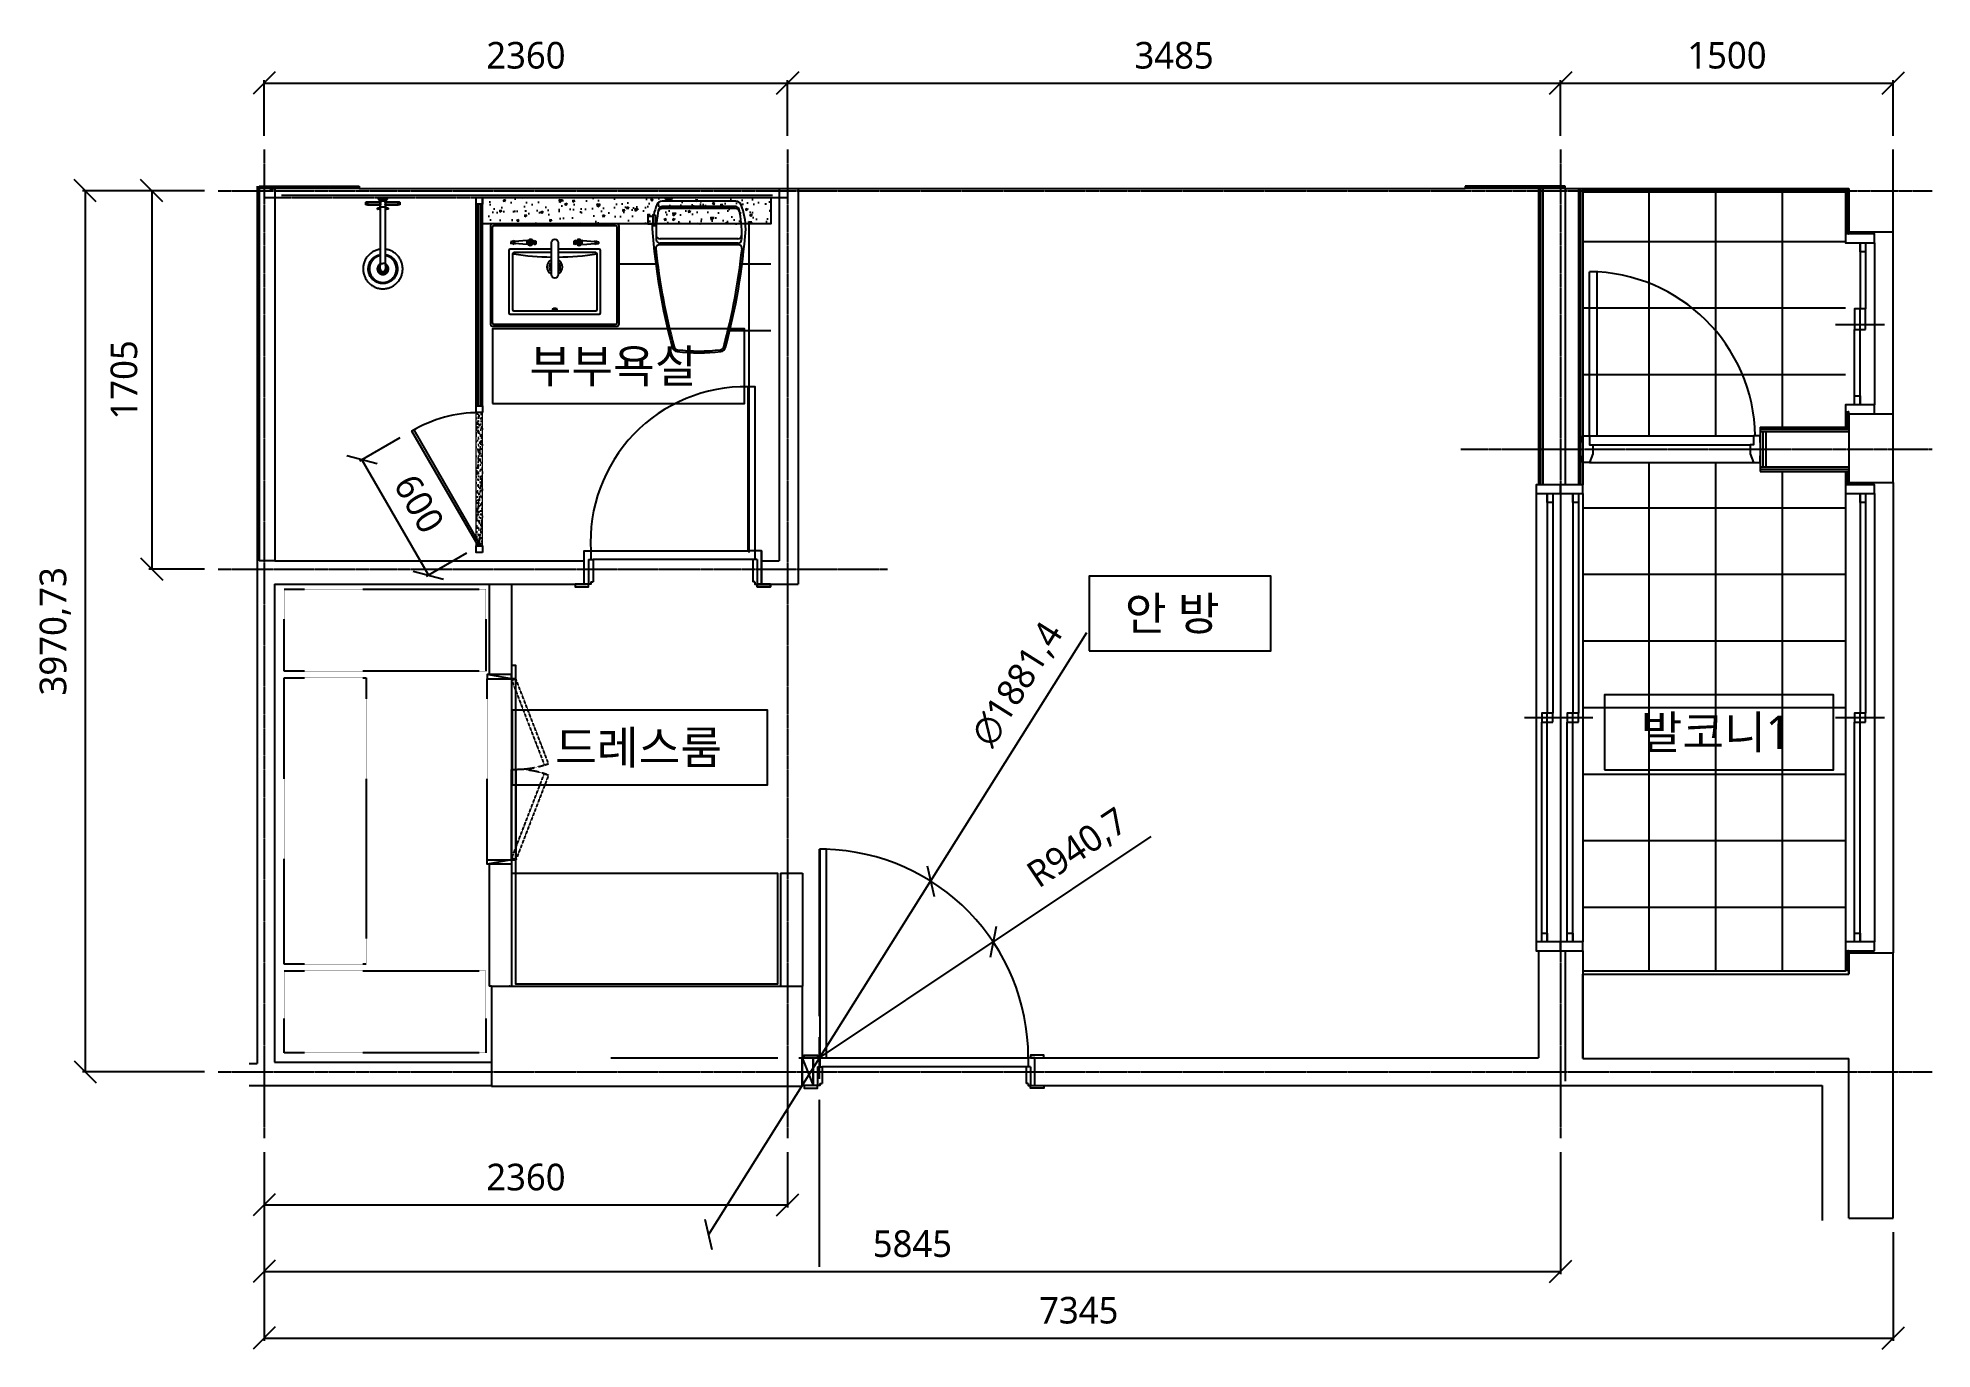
# Model space of a CAD drawing. Header units: millimetres. Extents: x -813 to 7727, y -580 to 5329.
import ezdxf
from ezdxf.enums import TextEntityAlignment as Align

# ---------------------------------------------------------------- set-up
doc = ezdxf.new("R2010")
doc.units = ezdxf.units.MM
for name, pattern in [('CENTER2', [1.125, 0.75, -0.125, 0.125, -0.125]), ('주동원본-1$0$CEN', [62, 60, -1, 0, -1]), ('주동원본-1$0$HIDDENX2', [0.75, 0.5, -0.25])]:
    doc.linetypes.add(name, pattern=pattern)
for name, color, linetype in [('A_TXT', 160, 'Continuous'), ('DIM', 1, 'Continuous'), ('LEGN', 7, 'Continuous'), ('주동원본-1$0$A_BATH', 6, 'Continuous'), ('주동원본-1$0$A_DOOR', 250, 'Continuous'), ('주동원본-1$0$A_DRY', 250, 'Continuous'), ('주동원본-1$0$A_ELE6', 6, 'Continuous'), ('주동원본-1$0$A_FIN2', 8, 'Continuous'), ('주동원본-1$0$A_FUR-IN', 19, 'Continuous'), ('주동원본-1$0$A_HAT_P', 179, 'Continuous'), ('주동원본-1$0$A_HRAL', 4, 'Continuous'), ('주동원본-1$0$A_INS', 8, 'Continuous'), ('주동원본-1$0$A_mc', 171, '주동원본-1$0$CEN'), ('주동원본-1$0$A_WIN', 4, 'Continuous'), ('주동원본-1$0$AS_CEN-1', 1, '주동원본-1$0$CEN'), ('주동원본-1$0$AS_CON', 170, 'Continuous'), ('주동원본-1$0$WBLOCK', 7, 'Continuous')]:
    doc.layers.add(name, color=color, linetype=linetype)
doc.styles.add('맑은고딕', font='malgun.ttf')
doc.styles.add('치수문자01', font='malgun.ttf')
doc.dimstyles.new('치수문자', dxfattribs={"dimtxt": 120, "dimasz": 100, "dimexe": 12.5, "dimexo": 62.5, "dimgap": 62.5, "dimtad": 1, "dimtxsty": '치수문자01', "dimblk": 'OBLIQUE', "dimcen": 2.5, "dimclrt": 256, "dimadec": 0, "dimazin": 0, "dimtfac": 1, "dimtmove": 0, "dimatfit": 3, "dimfxl": 1, "dimlwd": -1, "dimlwe": -1, "dimarcsym": 1})

msp = doc.modelspace()

# ---------------------------------------------------------------- texts
at = {"layer": 'A_TXT', "color": 7, "linetype": 'Continuous', "style": '맑은고딕'}
for s, p in [('부부욕실', (1403.358, 3849.729)), ('안 방', (4087.275, 2735.06)), ('드레스룸', (1518.627, 2131.015)), ('발코니1', (6412.592, 2199.756))]:
    msp.add_text(s, height=150, dxfattribs=at).set_placement(p, align=Align.MIDDLE_LEFT)

# ---------------------------------------------------------------- blocks, each defined once
blk = doc.blocks.new('주동원본-1$0$WD_1000_D-a')
at = {"layer": '주동원본-1$0$A_DOOR', "linetype": 'Continuous'}
blk.add_line((0, 162), (50, 37), dxfattribs=at)
at = {"layer": '주동원본-1$0$A_DOOR', "ltscale": 0.3}
for p, q in [((70, 122), (90, 122)), ((70, 122), (70, 37)), ((90, 122), (90, 47)), ((1030, 122), (1010, 122)), ((1010, 122), (1010, 47)), ((1030, 122), (1030, 37)), ((80, 47), (90, 47)), ((1020, 47), (1010, 47))]:
    blk.add_line(p, q, dxfattribs=at)
at = {"layer": '주동원본-1$0$A_DOOR', "color": 8}
for p, q in [((1010, 122), (90, 122)), ((110, 162), (1020, 162))]:
    blk.add_line(p, q, dxfattribs=at)
at = {"layer": '주동원본-1$0$A_DOOR'}
blk.add_lwpolyline([(80, 162), (110, 162), (110, 1102), (80, 1102)], close=True, dxfattribs=at)
at = {"layer": '주동원본-1$0$A_DOOR', "ltscale": 0.3}
for points in [[(70, 162), (10, 162), (10, 174), (70, 174)], [(1030, 162), (1090, 162), (1090, 174), (1030, 174)], [(70, 37), (10, 37), (10, 25), (70, 25)], [(1030, 37), (1090, 37), (1090, 25), (1030, 25)]]:
    blk.add_lwpolyline(points, close=True, dxfattribs=at)
at = {"layer": '주동원본-1$0$A_DOOR', "linetype": 'Continuous'}
blk.add_lwpolyline([(0, 162), (50, 162), (50, 37), (0, 37)], close=True, dxfattribs=at)
at = {"layer": '주동원본-1$0$A_DOOR', "ltscale": 0.3}
for points in [[(50, 37), (50, 162), (80, 162), (80, 122)], [(1050, 37), (1050, 162), (1020, 162), (1020, 122)], [(80, 47), (80, 37), (50, 37)], [(1020, 47), (1020, 37), (1050, 37)]]:
    blk.add_lwpolyline(points, dxfattribs=at)
at = {"layer": '주동원본-1$0$A_DOOR', "color": 8}
blk.add_arc((79.3, 161.7), 940.7, 0.01754, 88.4976, dxfattribs=at)
blk = doc.blocks.new('주동원본-1$0$SD_800')
at = {"layer": '주동원본-1$0$A_DOOR', "linetype": 'Continuous'}
blk.add_line((30, 120), (30, 860), dxfattribs=at)
at = {"layer": '주동원본-1$0$A_DOOR', "color": 8}
for p, q in [((30, 120), (770, 120)), ((30, 0), (770, 0)), ((45, 80), (755, 80))]:
    blk.add_line(p, q, dxfattribs=at)
at = {"layer": '주동원본-1$0$A_DOOR', "linetype": 'Continuous'}
for points in [[(30, 120), (65, 120), (65, 860), (30, 860)], [(0, 90), (0, 120), (30, 120), (30, 80), (45, 80), (45, 40), (30, 0), (0, 0), (0, 30)], [(800, 90), (800, 120), (770, 120), (770, 80), (755, 80), (755, 40), (770, 0), (800, 0), (800, 30)]]:
    blk.add_lwpolyline(points, dxfattribs=at)
at = {"layer": '주동원본-1$0$A_DOOR', "color": 8}
blk.add_arc((24.5, 106.7), 753.3, 1.03841, 89.58157, dxfattribs=at)
blk = doc.blocks.new('_Oblique')
at = {"color": 0, "linetype": 'ByBlock', "lineweight": -2}
blk.add_line((-0.5, -0.5), (0.5, 0.5), dxfattribs=at)
blk = doc.blocks.new('*D11')
at = {"layer": 'Defpoints', "color": 0, "transparency": 16777216}
for p in [(2567, 5125), (207, 4825), (2567, 4825)]:
    blk.add_point(p, dxfattribs=at)
at = {"layer": 'DIM', "color": 0, "transparency": 16777216}
for p, q in [((207, 4887.5), (207, 5137.5)), ((207, 5125), (2567, 5125)), ((2567, 4887.5), (2567, 5137.5))]:
    blk.add_line(p, q, dxfattribs=at)
at = {"layer": 'DIM', "color": 0, "transparency": 16777216, "xscale": 100, "yscale": 100, "zscale": 100, "rotation": 180}
blk.add_blockref('_Oblique', (207, 5125), dxfattribs=at)
at = {"layer": 'DIM', "color": 0, "transparency": 16777216, "xscale": 100, "yscale": 100, "zscale": 100}
blk.add_blockref('_Oblique', (2567, 5125), dxfattribs=at)
at = {"layer": 'DIM', "transparency": 16777216, "insert": (1387, 5249.5), "char_height": 120, "attachment_point": 5, "style": '치수문자01'}
blk.add_mtext('2360', dxfattribs=at)
blk = doc.blocks.new('*D12')
at = {"layer": 'Defpoints', "color": 0, "transparency": 16777216}
for p in [(6052, 5125), (2567, 4825), (6052, 4825)]:
    blk.add_point(p, dxfattribs=at)
at = {"layer": 'DIM', "color": 0, "transparency": 16777216}
for p, q in [((2567, 4887.5), (2567, 5137.5)), ((2567, 5125), (6052, 5125)), ((6052, 4887.5), (6052, 5137.5))]:
    blk.add_line(p, q, dxfattribs=at)
at = {"layer": 'DIM', "color": 0, "transparency": 16777216, "xscale": 100, "yscale": 100, "zscale": 100, "rotation": 180}
blk.add_blockref('_Oblique', (2567, 5125), dxfattribs=at)
at = {"layer": 'DIM', "color": 0, "transparency": 16777216, "xscale": 100, "yscale": 100, "zscale": 100}
blk.add_blockref('_Oblique', (6052, 5125), dxfattribs=at)
at = {"layer": 'DIM', "transparency": 16777216, "insert": (4309.5, 5249.5), "char_height": 120, "attachment_point": 5, "style": '치수문자01'}
blk.add_mtext('3485', dxfattribs=at)
blk = doc.blocks.new('*D13')
at = {"layer": 'Defpoints', "color": 0, "transparency": 16777216}
for p in [(7552, 5125), (6052, 4825), (7552, 4825)]:
    blk.add_point(p, dxfattribs=at)
at = {"layer": 'DIM', "color": 0, "transparency": 16777216}
for p, q in [((6052, 4887.5), (6052, 5137.5)), ((6052, 5125), (7552, 5125)), ((7552, 4887.5), (7552, 5137.5))]:
    blk.add_line(p, q, dxfattribs=at)
at = {"layer": 'DIM', "color": 0, "transparency": 16777216, "xscale": 100, "yscale": 100, "zscale": 100, "rotation": 180}
blk.add_blockref('_Oblique', (6052, 5125), dxfattribs=at)
at = {"layer": 'DIM', "color": 0, "transparency": 16777216, "xscale": 100, "yscale": 100, "zscale": 100}
blk.add_blockref('_Oblique', (7552, 5125), dxfattribs=at)
at = {"layer": 'DIM', "transparency": 16777216, "insert": (6802, 5249.8), "char_height": 120, "attachment_point": 5, "style": '치수문자01'}
blk.add_mtext('1500', dxfattribs=at)
blk = doc.blocks.new('*D14')
at = {"layer": 'Defpoints', "color": 0, "transparency": 16777216}
for p in [(0, 4640), (-300, 2935), (0, 2935)]:
    blk.add_point(p, dxfattribs=at)
at = {"layer": 'DIM', "color": 0, "transparency": 16777216}
for p, q in [((-62.5, 4640), (-312.5, 4640)), ((-300, 4640), (-300, 2935)), ((-62.5, 2935), (-312.5, 2935))]:
    blk.add_line(p, q, dxfattribs=at)
at = {"layer": 'DIM', "color": 0, "transparency": 16777216, "xscale": 100, "yscale": 100, "zscale": 100}
for p, rotation in [((-300, 4640), 90), ((-300, 2935), 270)]:
    blk.add_blockref('_Oblique', p, dxfattribs=dict(at, rotation=rotation))
at = {"layer": 'DIM', "transparency": 16777216, "insert": (-424.8, 3787.5), "char_height": 120, "attachment_point": 5, "rotation": 90, "style": '치수문자01'}
blk.add_mtext('1705', dxfattribs=at)
blk = doc.blocks.new('*D15')
at = {"layer": 'Defpoints', "color": 0, "transparency": 16777216}
for p in [(0, 4640), (-600, 669.3), (0, 669.3)]:
    blk.add_point(p, dxfattribs=at)
at = {"layer": 'DIM', "color": 0, "transparency": 16777216}
for p, q in [((-62.5, 4640), (-612.5, 4640)), ((-600, 4640), (-600, 669.3)), ((-62.5, 669.3), (-612.5, 669.3))]:
    blk.add_line(p, q, dxfattribs=at)
at = {"layer": 'DIM', "color": 0, "transparency": 16777216, "xscale": 100, "yscale": 100, "zscale": 100}
for p, rotation in [((-600, 4640), 90), ((-600, 669.3), 270)]:
    blk.add_blockref('_Oblique', p, dxfattribs=dict(at, rotation=rotation))
at = {"layer": 'DIM', "transparency": 16777216, "insert": (-734.6, 2654.6), "char_height": 120, "attachment_point": 5, "rotation": 90, "style": '치수문자01'}
blk.add_mtext('3970,73', dxfattribs=at)
blk = doc.blocks.new('*D16')
at = {"layer": 'Defpoints', "color": 0, "transparency": 16777216}
for p in [(872.7, 3557.1), (1172.7, 3037.5), (947.7, 2907.6)]:
    blk.add_point(p, dxfattribs=at)
at = {"layer": 'DIM', "color": 0, "transparency": 16777216}
for p, q in [((818.5, 3525.8), (636.9, 3420.9)), ((647.7, 3427.2), (947.7, 2907.6)), ((1118.5, 3006.3), (936.8, 2901.3))]:
    blk.add_line(p, q, dxfattribs=at)
at = {"layer": 'DIM', "color": 0, "transparency": 16777216, "xscale": 100, "yscale": 100, "zscale": 100}
for p, rotation in [((647.7, 3427.2), 120.0000000042285), ((947.7, 2907.6), 300.0000000042285)]:
    blk.add_blockref('_Oblique', p, dxfattribs=dict(at, rotation=rotation))
at = {"layer": 'DIM', "transparency": 16777216, "insert": (905.5, 3229.6), "char_height": 120, "attachment_point": 5, "rotation": 300, "style": '치수문자01'}
blk.add_mtext('600', dxfattribs=at)
blk = doc.blocks.new('*D17')
at = {"layer": 'Defpoints', "color": 0, "transparency": 16777216}
for p in [(207, 370), (2567, 370), (2567, 70)]:
    blk.add_point(p, dxfattribs=at)
at = {"layer": 'DIM', "color": 0, "transparency": 16777216}
for p, q in [((207, 307.5), (207, 57.5)), ((2567, 307.5), (2567, 57.5)), ((207, 70), (2567, 70))]:
    blk.add_line(p, q, dxfattribs=at)
at = {"layer": 'DIM', "color": 0, "transparency": 16777216, "xscale": 100, "yscale": 100, "zscale": 100, "rotation": 180}
blk.add_blockref('_Oblique', (207, 70), dxfattribs=at)
at = {"layer": 'DIM', "color": 0, "transparency": 16777216, "xscale": 100, "yscale": 100, "zscale": 100}
blk.add_blockref('_Oblique', (2567, 70), dxfattribs=at)
at = {"layer": 'DIM', "transparency": 16777216, "insert": (1387, 194.5), "char_height": 120, "attachment_point": 5, "style": '치수문자01'}
blk.add_mtext('2360', dxfattribs=at)
blk = doc.blocks.new('*D18')
at = {"layer": 'Defpoints', "color": 0, "transparency": 16777216}
for p in [(207, 370), (6052, 370), (6052, -230)]:
    blk.add_point(p, dxfattribs=at)
at = {"layer": 'DIM', "color": 0, "transparency": 16777216}
for p, q in [((207, 307.5), (207, -242.5)), ((6052, 307.5), (6052, -242.5)), ((207, -230), (6052, -230))]:
    blk.add_line(p, q, dxfattribs=at)
at = {"layer": 'DIM', "color": 0, "transparency": 16777216, "xscale": 100, "yscale": 100, "zscale": 100, "rotation": 180}
blk.add_blockref('_Oblique', (207, -230), dxfattribs=at)
at = {"layer": 'DIM', "color": 0, "transparency": 16777216, "xscale": 100, "yscale": 100, "zscale": 100}
blk.add_blockref('_Oblique', (6052, -230), dxfattribs=at)
at = {"layer": 'DIM', "transparency": 16777216, "insert": (3129.5, -105.5), "char_height": 120, "attachment_point": 5, "style": '치수문자01'}
blk.add_mtext('5845', dxfattribs=at)
blk = doc.blocks.new('*D19')
at = {"layer": 'Defpoints', "color": 0, "transparency": 16777216}
for p in [(207, 370), (7552, 10), (7552, -530)]:
    blk.add_point(p, dxfattribs=at)
at = {"layer": 'DIM', "color": 0, "transparency": 16777216}
for p, q in [((207, 307.5), (207, -542.5)), ((7552, -52.5), (7552, -542.5)), ((207, -530), (7552, -530))]:
    blk.add_line(p, q, dxfattribs=at)
at = {"layer": 'DIM', "color": 0, "transparency": 16777216, "xscale": 100, "yscale": 100, "zscale": 100, "rotation": 180}
blk.add_blockref('_Oblique', (207, -530), dxfattribs=at)
at = {"layer": 'DIM', "color": 0, "transparency": 16777216, "xscale": 100, "yscale": 100, "zscale": 100}
blk.add_blockref('_Oblique', (7552, -530), dxfattribs=at)
at = {"layer": 'DIM', "transparency": 16777216, "insert": (3879.5, -405.5), "char_height": 120, "attachment_point": 5, "style": '치수문자01'}
blk.add_mtext('7345', dxfattribs=at)
blk = doc.blocks.new('*D20')
at = {"layer": 'Defpoints', "color": 0, "transparency": 16777216}
for p in [(3493.7, 1254.5), (2711.3, 732.2)]:
    blk.add_point(p, dxfattribs=at)
at = {"layer": 'DIM', "color": 0, "transparency": 16777216}
for p in [(4204.9, 1729.2), (2711.3, 732.2)]:
    blk.add_line(p, (3493.7, 1254.5), dxfattribs=at)
at = {"layer": 'DIM', "color": 0, "transparency": 16777216, "xscale": 100, "yscale": 100, "zscale": 100, "rotation": 213.7227489923831}
blk.add_blockref('_Oblique', (3493.7, 1254.5), dxfattribs=at)
at = {"layer": 'DIM', "transparency": 16777216, "insert": (3877.7, 1672.6), "char_height": 120, "attachment_point": 5, "rotation": 33.72275, "style": '치수문자01'}
blk.add_mtext('R940,7', dxfattribs=at)
blk = doc.blocks.new('*D21')
at = {"layer": 'Defpoints', "color": 0, "transparency": 16777216}
for p in [(3211.7, 1528.8), (2210.9, -64.4)]:
    blk.add_point(p, dxfattribs=at)
at = {"layer": 'DIM', "color": 0, "transparency": 16777216}
for p in [(3914.7, 2648.1), (2210.9, -64.4)]:
    blk.add_line(p, (3211.7, 1528.8), dxfattribs=at)
at = {"layer": 'DIM', "color": 0, "transparency": 16777216, "xscale": 100, "yscale": 100, "zscale": 100}
for p, rotation in [((3211.7, 1528.8), 237.8653638985814), ((2210.9, -64.4), 57.86536389858146)]:
    blk.add_blockref('_Oblique', p, dxfattribs=dict(at, rotation=rotation))
at = {"layer": 'DIM', "transparency": 16777216, "insert": (3607.9, 2413.2), "char_height": 120, "attachment_point": 5, "rotation": 57.86536, "style": '치수문자01'}
blk.add_mtext('∅1881,4', dxfattribs=at)
blk = doc.blocks.new('*U22')
at = {"layer": 'DIM', "color": 0, "linetype": 'CENTER2', "transparency": 16777216}
for p, q in [((0, 188.1), (0, 940.8)), ((-940.8, 0), (-188.1, 0)), ((188.1, 0), (940.8, 0)), ((0, -940.8), (0, -188.1))]:
    blk.add_line(p, q, dxfattribs=at)
at = {"layer": 'DIM', "color": 0, "linetype": 'Continuous', "transparency": 16777216}
for p, q in [((0, -94.1), (0, 94.1)), ((-94.1, 0), (94.1, 0))]:
    blk.add_line(p, q, dxfattribs=at)

# ---------------------------------------------------------------- dimensions: what is measured, and where the dimension line sits
at = {"layer": 'DIM'}
for base, p1, p2, picture, middle in [((2566.995, 5125.001), (206.995, 4825.001), (2566.995, 4825.001), '*D11', (1386.995, 5249.498)), ((2566.995, 70.001), (206.995, 370.001), (2566.995, 370.001), '*D17', (1386.995, 194.498)), ((6051.995, -229.999), (206.995, 370.001), (6051.995, 370.001), '*D18', (3129.495, -105.502)), ((7551.995, -529.999), (206.995, 370.001), (7551.995, 10.001), '*D19', (3879.495, -405.502))]:
    dim = msp.add_linear_dim(base=base, p1=p1, p2=p2, dimstyle='치수문자', dxfattribs=at)
    dim.commit()
    dim.dimension.update_dxf_attribs({"geometry": picture, "text_midpoint": middle})
for base, p1, p2, picture, middle in [((6051.995, 5125.001), (2566.995, 4825.001), (6051.995, 4825.001), '*D12', (4309.495, 5249.498)), ((7551.995, 5125.001), (6051.995, 4825.001), (7551.995, 4825.001), '*D13', (6801.995, 5249.824))]:
    dim = msp.add_linear_dim(base=base, p1=p1, p2=p2, dimstyle='치수문자', override={"dimtmove": 1}, dxfattribs=at)
    dim.commit()
    dim.dimension.update_dxf_attribs({"geometry": picture, "text_midpoint": middle})
for base, p1, p2, picture, middle in [((-600.00476, 669.26609), (-0.00476, 4640.00108), (-0.00476, 669.26609), '*D15', (-734.56998, 2654.63359)), ((-300.005, 2935.001), (-0.005, 4640.001), (-0.005, 2935.001), '*D14', (-424.828, 3787.501))]:
    dim = msp.add_linear_dim(base=base, p1=p1, p2=p2, angle=90, dimstyle='치수문자', dxfattribs=at)
    dim.commit()
    dim.dimension.update_dxf_attribs({"geometry": picture, "text_midpoint": middle})
dim = msp.add_aligned_dim(p1=(872.676, 3557.098), p2=(1172.665, 3037.501), distance=-259.808, text='600', dimstyle='치수문자', dxfattribs=at)
dim.commit()
dim.dimension.update_dxf_attribs({"geometry": '*D16', "text_midpoint": (905.488, 3229.645)})
dim = msp.add_diameter_dim_2p(p1=(2210.928, -64.368), p2=(3211.664, 1528.801), dimstyle='치수문자', dxfattribs=at)
dim.commit()
dim.dimension.update_dxf_attribs({"geometry": '*D21', "text_midpoint": (3722.12, 2341.445), "dimtype": 163})
dim = msp.add_radius_dim(center=(2711.296, 732.217), mpoint=(3493.707, 1254.469), dimstyle='치수문자', dxfattribs=at)
dim.commit()
dim.dimension.update_dxf_attribs({"geometry": '*D20', "text_midpoint": (3952.413, 1560.651), "dimtype": 164})

# ---------------------------------------------------------------- hatches: boundary and pattern name
at = {"layer": '주동원본-1$0$A_HAT_P'}
h = msp.add_hatch(dxfattribs=at)
h.set_pattern_fill('AR-CONC', scale=15, angle=-90, style=0)
h.set_pattern_definition([(40, (-97295.83, -917988.13), (-9.41282, 107.589027), [11.25, -123.75]), (95, (-97295.83, -917988.13), (112.82882, -20.8127), [9, -99]), (349.5486, (-97296.62, -917979.16), (103.415931, 86.776407), [9.561028, -105.171317]), (43.8158, (-97265.83, -917988.13), (-24.827852, 160.086157), [16.875, -185.625]), (353.3644, (-97267.9, -917974.79), (146.11768, 140.199406), [14.341543, -157.75695]), (98.8158, (-97265.83, -917988.13), (146.11779, 140.199292), [13.5, -148.5]), (69, (-97273.33, -917973.13), (-60.392834, 89.536058), [11.25, -123.75]), (124, (-97273.33, -917973.13), (108.772507, 36.4973), [9, -99]), (18.5486, (-97278.36, -917965.67), (48.379575, 126.033394), [9.561028, -105.171317]), (52.5, (-97295.83, -917988.13), (49.934078, 1.8239783), [0, -97.8, 0, -100.5, 0, -99.375]), (82.5, (-97295.83, -917988.13), (59.1617568, 39.4604306), [0, -57.3, 0, -95.55, 0, -37.875]), (122.5, (-97295.83, -918021.58), (-3.3832308, 80.0733654), [0, -37.5, 0, -117, 0, -155.25]), (132.5, (-97295.83, -918036.58), (15.0157473, 87.4779254), [0, -48.75, 0, -77.7, 0, -110.25])])
h.paths.add_polyline_path([(1191.995, 4490.001), (1191.995, 4610.001), (2491.995, 4610.001), (2491.995, 4490.001)])
h = msp.add_hatch(dxfattribs=at)
h.set_pattern_fill('AR-SAND', scale=10, angle=270, style=0)
h.set_pattern_definition([(232.5, (-2288686.506, 214138.227), (-19.26823769, 0.62993358), [0, -15.2, 0, -17, 0, -16.25]), (262.5, (-2288686.506, 214138.227), (-28.22146065, -17.69776705), [0, -8.2, 0, -13.7, 0, -5.25]), (302.5, (-2288686.506, 214150.527), (-0.05659054, -31.14141862), [0, -5, 0, -18, 0, -23.5]), (312.5, (-2288686.506, 214150.527), (-8.77675565, -30.06126605), [0, -2.5, 0, -11.8, 0, -13.5])])
h.paths.add_polyline_path([(1191.995, 3040.001), (1161.995, 3040.001), (1161.995, 3640.001), (1191.995, 3640.001)])

# ---------------------------------------------------------------- linework, layer by layer
at = {"layer": 'LEGN', "color": 7}
for points in [[(1236.263, 3681.818), (2372.965, 3681.818), (2372.965, 4017.639), (1236.263, 4017.639)], [(3926.475, 2566.539), (4745.471, 2566.539), (4745.471, 2903.582), (3926.475, 2903.582)], [(6249.52, 2030.625), (7282.424, 2030.625), (7282.424, 2368.888), (6249.52, 2368.888)], [(1325.211, 1963.308), (2475.957, 1963.308), (2475.957, 2298.722), (1325.211, 2298.722)]]:
    msp.add_lwpolyline(points, close=True, dxfattribs=at)
at = {"layer": '주동원본-1$0$A_BATH', "color": 7}
for p, q in [((722.193, 4592.585), (722.193, 4591.094)), ((755.367, 4580.497), (754.05, 4580.497)), ((1959.679, 4531.077), (1970.32, 4531.077)), ((1959.679, 4531.077), (1959.679, 4483.725)), ((1970.32, 4531.077), (1970.32, 4483.725)), ((2332.259, 4568.12), (2001.732, 4568.12)), ((2332.259, 4559.501), (2001.732, 4559.501)), ((2013.095, 4610.001), (2017.37, 4601.451)), ((2017.37, 4601.451), (2030.195, 4601.451)), ((2021.645, 4592.901), (2021.645, 4601.451)), ((2030.195, 4601.451), (2043.02, 4601.451)), ((2038.745, 4592.901), (2038.745, 4601.451)), ((2043.02, 4601.451), (2047.295, 4610.001)), ((1936.043, 4518.516), (1936.043, 4496.286)), ((1959.679, 4524.501), (1942.028, 4524.501)), ((1959.679, 4490.301), (1942.028, 4490.301)), ((1959.679, 4483.725), (1970.32, 4483.725)), ((1330.11, 4412.403), (1319.307, 4410.242)), ((1319.307, 4410.242), (1319.307, 4402.81)), ((1330.11, 4400.713), (1319.418, 4402.692)), ((1333.57, 4415.86), (1330.11, 4412.403)), ((1330.11, 4412.403), (1330.11, 4400.713)), ((1333.57, 4397.256), (1330.11, 4400.713)), ((1334.868, 4411.539), (1333.57, 4415.86)), ((1334.868, 4401.578), (1333.57, 4397.256)), ((1392.577, 4415.111), (1334.868, 4411.539)), ((1334.868, 4411.539), (1334.868, 4401.578)), ((1392.577, 4398.005), (1334.868, 4401.578)), ((1392.722, 4398.142), (1392.722, 4414.975)), ((1392.722, 4410.674), (1397.982, 4410.674)), ((1392.722, 4402.442), (1397.982, 4402.442)), ((1416.511, 4409.378), (1426.459, 4415.86)), ((1416.511, 4403.739), (1426.459, 4397.256)), ((1426.459, 4415.86), (1426.459, 4397.256)), ((1426.459, 4415.86), (1431.217, 4412.835)), ((1426.459, 4397.256), (1431.153, 4400.241)), ((1431.217, 4412.835), (1431.217, 4400.356)), ((1607.531, 4415.86), (1602.774, 4412.835)), ((1602.774, 4412.835), (1602.774, 4400.356)), ((1607.531, 4397.256), (1602.837, 4400.241)), ((1617.48, 4409.378), (1607.531, 4415.86)), ((1607.531, 4415.86), (1607.531, 4397.256)), ((1617.48, 4403.739), (1607.531, 4397.256)), ((1641.269, 4410.674), (1636.009, 4410.674)), ((1641.269, 4402.442), (1636.009, 4402.442)), ((1641.269, 4398.142), (1641.269, 4414.975)), ((1641.413, 4415.111), (1699.122, 4411.539)), ((1641.413, 4398.005), (1699.122, 4401.578)), ((1699.122, 4411.539), (1700.42, 4415.86)), ((1699.122, 4411.539), (1699.122, 4401.578)), ((1699.122, 4401.578), (1700.42, 4397.256)), ((1700.42, 4415.86), (1703.88, 4412.403)), ((1700.42, 4397.256), (1703.88, 4400.713)), ((1703.88, 4412.403), (1714.683, 4410.242)), ((1703.88, 4412.403), (1703.88, 4400.713)), ((1703.88, 4400.713), (1714.573, 4402.692)), ((1714.683, 4410.242), (1714.683, 4402.81)), ((2344.239, 4396.806), (1989.752, 4396.806)), ((2342.397, 4423.049), (1991.593, 4423.049)), ((2342.397, 4403.638), (1991.593, 4403.638))]:
    msp.add_line(p, q, dxfattribs=at)
at = {"layer": '주동원본-1$0$A_BATH', "color": 7, "linetype": 'Continuous'}
for p, q in [((1161.995, 3670.001), (1161.995, 4580.001)), ((1171.995, 3670.001), (1171.995, 4580.001)), ((1181.995, 3670.001), (1181.995, 4580.001)), ((1191.995, 3670.001), (1191.995, 4580.001))]:
    msp.add_line(p, q, dxfattribs=at)
at = {"layer": '주동원본-1$0$A_BATH', "color": 7, "lineweight": 0}
for p, q in [((1161.995, 3040.001), (1161.995, 3640.001)), ((1191.995, 3040.001), (1191.995, 3640.001))]:
    msp.add_line(p, q, dxfattribs=at)
at = {"layer": '주동원본-1$0$A_BATH', "color": 7, "linetype": 'Continuous'}
for points in [[(1191.995, 4580.001), (1161.995, 4580.001), (1161.995, 4610.001), (1191.995, 4610.001), (1191.995, 4580.001)], [(1191.995, 3640.001), (1161.995, 3640.001), (1161.995, 3670.001), (1191.995, 3670.001), (1191.995, 3640.001)], [(1191.995, 3010.001), (1161.995, 3010.001), (1161.995, 3040.001), (1191.995, 3040.001), (1191.995, 3010.001)]]:
    msp.add_lwpolyline(points, dxfattribs=at)
at = {"layer": '주동원본-1$0$A_BATH', "color": 7}
msp.add_lwpolyline([(1191.995, 4490.001), (1191.995, 4610.001), (2491.995, 4610.001), (2491.995, 4490.001)], close=True, dxfattribs=at)
for points in [[(2333.078, 4592.901), (2000.913, 4592.901, 0.30713821), (1977.081, 4576.737, 0.04016168), (1963.03, 4531.077), (1959.679, 4531.077), (1959.679, 4524.501), (1936.043, 4524.501), (1936.043, 4490.301), (1956.909, 4490.301), (1955.966, 4468.048, 0.0470294), (2047.102, 3933.929, 0.30412225), (2068.623, 3915.152, 0.06354518), (2265.367, 3915.152, 0.30412225), (2286.889, 3933.929, 0.0468583), (2377.947, 4466.661, -1), (2377.947, 4466.661, 0.09562937), (2356.909, 4576.737, -0.57407403), (2356.909, 4576.737, 0.30713821), (2333.078, 4592.901)], [(1234.995, 4030.001), (1798.995, 4030.001, 0.41421356), (1806.995, 4038.001), (1806.995, 4482.001, 0.41421356), (1798.995, 4490.001), (1234.995, 4490.001, 0.41421356), (1226.995, 4482.001), (1226.995, 4038.001, 0.41421356)], [(1242.995, 4038.001), (1790.995, 4038.001, 0.41421356), (1798.995, 4046.001), (1798.995, 4474.001, 0.41421356), (1790.995, 4482.001), (1242.995, 4482.001, 0.41421356), (1234.995, 4474.001), (1234.995, 4046.001, 0.41421356)], [(1531.995, 4260.954, -1), (1501.995, 4260.954), (1501.995, 4407.001, -1), (1531.995, 4407.001)]]:
    msp.add_lwpolyline(points, format="xyb", close=True, dxfattribs=at)
for points in [[(1501.995, 4377.001), (1315.995, 4377.001, 0.41421356), (1309.995, 4371.001), (1309.995, 4089.001, 0.41421356), (1315.995, 4083.001), (1717.995, 4083.001, 0.41421356), (1723.995, 4089.001), (1723.995, 4371.001, 0.41421356), (1717.995, 4377.001), (1531.995, 4377.001)], [(1501.995, 4361.001), (1331.995, 4361.001, 0.41421356), (1325.995, 4355.001), (1325.995, 4105.001, 0.41421356), (1331.995, 4099.001), (1701.995, 4099.001, 0.41421356), (1707.995, 4105.001), (1707.995, 4355.001, 0.41421356), (1701.995, 4361.001), (1531.995, 4361.001)], [(1527.274, 4107.226, 0.18748575), (1506.772, 4106.933)]]:
    msp.add_lwpolyline(points, format="xyb", dxfattribs=at)
at = {"layer": '주동원본-1$0$A_BATH', "color": 7, "linetype": 'Continuous'}
msp.add_lwpolyline([(1181.325, 3042.501), (1172.665, 3037.501), (872.665, 3557.116), (881.325, 3562.116)], close=True, dxfattribs=at)
at = {"layer": '주동원본-1$0$A_BATH', "color": 7}
for centre, radius in [((1406.995, 4407.001), 9.946), ((1406.995, 4407.001), 8.484), ((1406.995, 4407.001), 4.982), ((1626.995, 4407.001), 9.946), ((1626.995, 4407.001), 8.484), ((1626.995, 4407.001), 4.982)]:
    msp.add_circle(centre, radius, dxfattribs=at)
for centre, radius, start, end in [((2558.717, 4439.445), 585.087, 168.526009, 180.7519535), ((2001.732, 4551.02), 17.1, 90, 163.6560408), ((2001.732, 4542.401), 17.1, 90, 163.6560408), ((2332.259, 4551.02), 17.1, 16.3439592, 90), ((2332.259, 4542.401), 17.1, 16.3439592, 90), ((1775.273, 4439.445), 585.087, 359.2480465, 11.473991), ((1942.028, 4518.516), 5.985, 90, 180), ((1942.028, 4496.286), 5.985, 180, 270), ((4846.737, 4667.11), 2881.25, 184.3411997, 184.5449944), ((-512.746, 4667.11), 2881.25, 355.4550056, 355.6588003), ((1319.443, 4402.826), 0.137, 186.7154519, 259.5171443), ((1392.585, 4414.975), 0.137, 0, 93.2677496), ((1406.995, 4407.001), 13.342, 19.1964006, 164.0188849), ((1406.995, 4407.001), 13.342, 199.9801771, 337.5425553), ((1431.08, 4400.356), 0.137, 302.4494053, 0), ((1602.91, 4400.356), 0.137, 180, 237.5505947), ((1626.995, 4407.001), 13.342, 15.9811151, 160.8035994), ((1626.995, 4407.001), 13.342, 202.4574447, 340.0198229), ((1641.405, 4414.975), 0.137, 86.7322504, 180), ((1714.548, 4402.826), 0.137, 280.4828557, 353.2845481), ((1989.752, 4379.706), 17.1, 90, 186.119764), ((4837.58, 4685.045), 2881.25, 186.119764, 195.0653017), ((1999.329, 4431.542), 25.65, 179.498184, 184.3411997), ((4846.737, 4647.699), 2881.25, 184.3411997, 184.5449944), ((1991.593, 4440.149), 17.1, 184.5449944, 270), ((1991.593, 4420.738), 17.1, 184.5449944, 270), ((-503.59, 4685.045), 2881.25, 344.9346983, 353.8837099), ((2342.397, 4440.149), 17.1, 270, 355.4550056), ((2342.397, 4420.738), 17.1, 270, 355.4550056), ((2344.239, 4379.706), 17.1, 354.4652682, 90), ((-512.746, 4647.699), 2881.25, 355.4550056, 355.6588003), ((2334.661, 4431.542), 25.65, 355.6588003, 0.501816), ((1519.995, 5609.965), 1268.968, 261.4801582, 269.187246), ((1516.995, 4295.954), 35, 115.3769335, 244.6230665), ((1516.995, 4295.954), 25, 126.8698976, 233.1301024), ((1519.995, 5609.965), 1268.968, 270.5418259, 278.5198418), ((1516.995, 4295.954), 35, 295.3769335, 64.6230665), ((1516.995, 4295.954), 25, 306.8698976, 53.1301024), ((1507.213, 4105.843), 1.176, 112.055737, 247.944263), ((1517.444, 4148.169), 44.708, 256.189385, 282.530001), ((1526.779, 4105.896), 1.418, 284.898589, 69.58027), ((2071.87, 3940.596), 17.1, 195.0653017, 262.728036), ((2262.12, 3940.596), 17.1, 277.271964, 344.9346983), ((2166.995, 4686.057), 768.606, 262.728036, 277.271964)]:
    msp.add_arc(centre, radius, start, end, dxfattribs=at)
at = {"layer": '주동원본-1$0$A_BATH', "color": 7, "linetype": 'Continuous'}
msp.add_arc((1176.995, 3040.001), 600, 90, 120.4774704, dxfattribs=at)
at = {"layer": '주동원본-1$0$A_BATH', "color": 7}
for points, weights in [([(664.474, 4587.318), (664.475, 4587.616), (664.772, 4587.616)], [1, 0.707277557976, 1]), ([(664.772, 4577.682), (664.475, 4577.682), (664.474, 4577.98)], [1, 0.707343997022, 1]), ([(667.162, 4587.616), (667.455, 4587.61), (667.455, 4587.318)], [1, 0.71396016074, 1]), ([(667.455, 4577.98), (667.455, 4577.691), (667.166, 4577.682)], [1, 0.71830572668, 1]), ([(672.422, 4588.411), (672.422, 4588.804), (672.758, 4589.007)], [1, 0.870635026101, 1]), ([(672.422, 4588.411), (672.422, 4588.471), (672.432, 4588.53)], [1, 0.99631739226, 1]), ([(672.422, 4586.126), (672.509, 4584.389), (672.509, 4582.649)], [1, 0.99968819273, 1]), ([(672.509, 4582.649), (672.509, 4580.909), (672.422, 4579.172)], [1, 0.99968819273, 1]), ([(673.117, 4576.192), (672.422, 4576.192), (672.422, 4576.887)], [1, 0.70728540474, 1]), ([(672.432, 4588.53), (672.471, 4588.752), (672.633, 4588.91)], [1, 0.951076685987, 1]), ([(672.633, 4588.91), (672.69, 4588.965), (672.758, 4589.007)], [1, 0.993540974966, 1]), ([(672.758, 4589.007), (672.924, 4589.106), (673.117, 4589.106)], [1, 0.963590397564, 1]), ([(672.758, 4589.007), (672.924, 4589.106), (673.117, 4589.106)], [1, 0.963590472414, 1]), ([(722.418, 4602.021), (722.126, 4602.027), (722.126, 4602.319)], [1, 0.71521702093, 1]), ([(727.923, 4579.793), (727.923, 4580.497), (728.627, 4580.497)], [1, 0.707106781186, 1]), ([(728.425, 4573.31), (727.923, 4573.46), (727.923, 4573.984)], [1, 0.802374313725, 1]), ([(732.06, 4576.881), (729.08, 4580.468), (729.08, 4585.133)], [1, 0.940539767269, 1]), ([(729.559, 4581.656), (730.301, 4579.001), (732.062, 4576.881)], [1, 0.977972354249, 1]), ([(729.583, 4581.424), (729.595, 4581.545), (729.644, 4581.657)], [1, 0.988148501761, 1]), ([(731.582, 4572.053), (731.442, 4572.053), (731.442, 4572.193)], [1, 0.707809626254, 1]), ([(731.582, 4572.053), (731.442, 4572.053), (731.442, 4572.193)], [1, 0.707234314256, 1]), ([(731.582, 4572.053), (731.442, 4572.053), (731.442, 4572.193)], [1, 0.707106781187, 1]), ([(732.485, 4588.608), (731.275, 4585.815), (732.062, 4582.875)], [1, 0.9443407356, 1]), ([(732.062, 4585.132), (732.062, 4595.066), (741.996, 4595.066)], [1, 0.707106980294, 1]), ([(732.455, 4587.9), (732.415, 4587.761), (732.379, 4587.62)], [1, 0.999893829597, 1]), ([(732.486, 4588.609), (732.608, 4588.61), (732.696, 4588.696)], [1, 0.925009884541, 1]), ([(739.512, 4601.723), (739.512, 4601.99), (739.246, 4602.019)], [1, 0.744065077772, 1]), ([(739.295, 4594.692), (739.512, 4594.754), (739.512, 4594.979)], [1, 0.797475949433, 1]), ([(739.395, 4594.742), (739.512, 4594.832), (739.512, 4594.979)], [1, 0.896689367163, 1]), ([(744.457, 4594.987), (741.983, 4595.765), (739.512, 4594.979)], [1, 0.953410444621, 1]), ([(744.72, 4602.015), (744.479, 4601.968), (744.479, 4601.723)], [1, 0.772711861116, 1]), ([(744.479, 4594.98), (744.479, 4594.755), (744.695, 4594.693)], [1, 0.798057064978, 1]), ([(751.93, 4576.881), (754.911, 4580.468), (754.911, 4585.133)], [1, 0.940539767269, 1]), ([(752.552, 4572.193), (752.552, 4572.053), (752.411, 4572.053)], [1, 0.707174253057, 1]), ([(754.414, 4552.847), (754.414, 4552.351), (753.917, 4552.351)], [1, 0.707353688037, 1]), ([(754.349, 4581.657), (754.392, 4581.558), (754.406, 4581.451)], [1, 0.99043286645, 1]), ([(758.689, 4587.497), (756.828, 4586.748), (754.911, 4586.159)], [1, 0.99841649626, 0.998621653531]), ([(755.367, 4580.497), (756.07, 4580.496), (756.07, 4579.793)], [1, 0.707343960546, 1]), ([(756.07, 4573.984), (756.07, 4573.46), (755.569, 4573.31)], [1, 0.802330230137, 1]), ([(758.885, 4587.832), (758.896, 4587.601), (758.689, 4587.497)], [1, 0.837560668092, 1]), ([(761.864, 4602.319), (761.864, 4602.027), (761.572, 4602.021)], [1, 0.715171427276, 1]), ([(810.806, 4589.106), (811.502, 4589.106), (811.502, 4588.411)], [1, 0.707285447242, 1]), ([(811.415, 4582.649), (811.415, 4584.389), (811.502, 4586.126)], [1, 0.999688172474, 1]), ([(811.502, 4579.172), (811.414, 4580.909), (811.415, 4582.649)], [1, 0.999688172515, 1]), ([(816.761, 4587.616), (816.469, 4587.61), (816.469, 4587.318)], [1, 0.714280884241, 1]), ([(816.469, 4577.98), (816.469, 4577.69), (816.759, 4577.682)], [1, 0.716998220434, 1]), ([(819.151, 4587.616), (819.449, 4587.616), (819.449, 4587.318)], [1, 0.707642349066, 1]), ([(819.449, 4577.98), (819.449, 4577.682), (819.151, 4577.682)], [1, 0.707283339165, 1]), ([(831.591, 4287.58, 0), (831.591, 4365.766, 0), (754.104, 4376.19, 0)], [1, 0.752773770474, 1]), ([(723.705, 4282.849, 0), (722.494, 4287.58, 0), (723.705, 4292.311, 0)], [1, 0.96875, 1]), ([(723.695, 4287.689, 0), (723.606, 4288.169, 0), (723.118, 4288.176, 0)], [1, 0.773783360198, 1]), ([(723.118, 4286.984, 0), (723.606, 4286.992, 0), (723.695, 4287.472, 0)], [1, 0.773781109645, 1]), ([(730.262, 4303.969, 0), (725.913, 4300.806, 0), (723.705, 4295.904, 0)], [1, 0.966558723935, 1]), ([(728.474, 4281.74, 0), (725.986, 4287.58, 0), (728.474, 4293.42, 0)], [1, 0.92, 1]), ([(728.474, 4293.42, 0), (729.18, 4295.079, 0), (730.262, 4296.521, 0)], [1, 0.992761544221, 1]), ([(730.262, 4287.58, 0), (730.262, 4275.659, 0), (742.183, 4275.659, 0)], [1, 0.707106980294, 1]), ([(754.104, 4352.397, 0), (807.267, 4344.395, 0), (808.087, 4287.58, 0)], [1, 0.768408053225, 1]), ([(803.089, 4287.58, 0), (803.089, 4337.532, 0), (754.104, 4347.309, 0)], [1, 0.773222191329, 1]), ([(767.522, 4287.58, 0), (767.521, 4302.786, 0), (754.104, 4309.94, 0)], [1, 0.85750668117, 1]), ([(763.641, 4287.58, 0), (763.641, 4299.05, 0), (754.104, 4305.422, 0)], [1, 0.881917034313, 1]), ([(760.661, 4295.904, 0), (758.452, 4300.806, 0), (754.104, 4303.969, 0)], [1, 0.966558690862, 1]), ([(754.104, 4296.521, 0), (755.186, 4295.079, 0), (755.892, 4293.42, 0)], [1, 0.992761528732, 1]), ([(755.892, 4293.42, 0), (757.084, 4290.622, 0), (757.084, 4287.58, 0)], [1, 0.979795897113, 1]), ([(757.084, 4287.58, 0), (757.084, 4284.539, 0), (755.892, 4281.74, 0)], [1, 0.979795897113, 1]), ([(760.661, 4292.311, 0), (761.257, 4289.983, 0), (761.257, 4287.58, 0)], [1, 0.992156741649, 1]), ([(761.257, 4287.58, 0), (761.257, 4285.177, 0), (760.661, 4282.849, 0)], [1, 0.992156741649, 1]), ([(761.247, 4288.176, 0), (760.759, 4288.169, 0), (760.67, 4287.689, 0)], [1, 0.773671620612, 1]), ([(760.67, 4287.472, 0), (760.759, 4286.992, 0), (761.247, 4286.984, 0)], [1, 0.773669369549, 1])]:
    msp.add_rational_spline(points, weights, degree=2, dxfattribs=at)
for points, degree in [([(664.474, 4587.318), (664.474, 4577.98)], 1), ([(664.772, 4577.682), (664.772, 4587.616)], 1), ([(664.772, 4587.616), (667.157, 4587.616)], 1), ([(664.772, 4577.682), (667.157, 4577.682)], 1), ([(667.157, 4577.682), (667.157, 4587.611)], 1), ([(667.207, 4577.682), (672.422, 4577.682)], 1), ([(672.422, 4587.616), (667.231, 4587.616)], 1), ([(667.455, 4587.314), (667.455, 4577.98)], 1), ([(672.422, 4577.98), (667.455, 4577.98)], 1), ([(667.46, 4587.318), (672.422, 4587.318)], 1), ([(667.753, 4586.126), (672.422, 4586.126)], 1), ([(667.753, 4586.126), (667.753, 4579.172)], 1), ([(672.422, 4579.172), (667.753, 4579.172)], 1), ([(672.422, 4586.126), (672.422, 4588.411)], 1), ([(672.422, 4588.411), (729.08, 4588.411)], 1), ([(672.422, 4576.887), (672.422, 4579.172)], 1), ([(727.923, 4576.887), (672.427, 4576.887)], 1), ([(729.08, 4589.106), (710.426, 4589.106), (691.771, 4589.106), (673.117, 4589.106)], 3), ([(681.661, 4576.192), (673.122, 4576.192)], 1), ([(681.665, 4589.106), (729.08, 4589.106)], 1), ([(729.08, 4589.106), (681.728, 4589.106)], 1), ([(720.109, 4562.56), (720.121, 4562.56)], 1), ([(720.121, 4556.05), (720.109, 4556.049)], 1), ([(732.062, 4556.827), (720.21, 4556.056)], 1), ([(720.211, 4562.554), (732.062, 4561.782)], 1), ([(761.864, 4602.319), (722.126, 4602.319)], 1), ([(722.127, 4602.319), (722.127, 4610.001)], 1), ([(722.127, 4610.001), (761.864, 4610.001)], 1), ([(722.193, 4592.585), (729.082, 4592.585)], 1), ([(722.193, 4591.094), (729.082, 4591.094)], 1), ([(727.923, 4579.793), (727.923, 4573.984)], 1), ([(730.237, 4579.793), (727.923, 4579.793)], 1), ([(727.923, 4573.984), (732.062, 4573.984)], 1), ([(731.442, 4572.405), (728.425, 4573.31)], 1), ([(728.425, 4573.31), (732.062, 4573.31)], 1), ([(728.627, 4580.497), (729.942, 4580.497)], 1), ([(729.942, 4580.497), (728.627, 4580.497)], 1), ([(729.08, 4585.133), (729.08, 4593.577), (729.08, 4602.021)], 2), ([(729.082, 4602.021), (729.082, 4588.609)], 1), ([(729.578, 4580.497), (729.578, 4581.657)], 1), ([(729.578, 4581.657), (732.062, 4581.657)], 1), ([(729.578, 4561.944), (729.578, 4572.964)], 1), ([(729.578, 4552.847), (729.578, 4556.666)], 1), ([(732.062, 4552.847), (729.578, 4552.847)], 1), ([(732.062, 4552.351), (730.075, 4552.351)], 1), ([(731.442, 4572.193), (731.442, 4572.405)], 1), ([(731.442, 4572.405), (732.062, 4572.405)], 1), ([(732.062, 4572.193), (731.442, 4572.193)], 1), ([(731.582, 4572.053), (731.582, 4572.053), (731.745, 4572.053), (732.062, 4572.053)], 3), ([(732.004, 4572.053), (731.725, 4572.053), (731.582, 4572.053), (731.582, 4572.053)], 3), ([(732.004, 4572.053), (732.004, 4572.053), (732.024, 4572.053), (732.062, 4572.053)], 3), ([(732.062, 4572.053), (732.024, 4572.053), (732.004, 4572.053), (732.004, 4572.053)], 3), ([(732.062, 4565.264), (732.062, 4585.128)], 1), ([(741.996, 4565.264), (732.062, 4565.264)], 1), ([(732.062, 4311.422, 0), (732.062, 4565.264)], 1), ([(732.154, 4586.481), (732.129, 4586.284)], 1), ([(739.311, 4594.697), (739.296, 4594.693)], 1), ([(739.31, 4594.697), (739.296, 4594.693)], 1), ([(739.436, 4594.731), (739.353, 4594.709)], 1), ([(739.432, 4594.73), (739.353, 4594.709)], 1), ([(744.479, 4601.723), (739.512, 4601.723)], 1), ([(739.512, 4594.979), (739.512, 4601.723)], 1), ([(740.168, 4594.897), (739.96, 4594.856)], 1), ([(741.158, 4595.031), (741.009, 4595.018)], 1), ([(751.93, 4565.264), (741.996, 4565.264)], 1), ([(742.983, 4595.018), (742.84, 4595.031)], 1), ([(744.031, 4594.856), (743.823, 4594.897)], 1), ([(744.479, 4601.723), (744.479, 4594.98)], 1), ([(744.639, 4594.709), (744.555, 4594.732)], 1), ([(744.635, 4594.71), (744.585, 4594.724)], 1), ([(744.696, 4594.693), (744.67, 4594.7)], 1), ([(761.566, 4602.021), (744.777, 4602.021)], 1), ([(751.93, 4585.13), (751.93, 4565.264)], 1), ([(751.93, 4573.984), (756.07, 4573.984)], 1), ([(751.93, 4573.31), (755.569, 4573.31)], 1), ([(751.93, 4572.405), (752.551, 4572.405)], 1), ([(752.552, 4572.193), (751.93, 4572.193)], 1), ([(751.93, 4565.264), (751.93, 4311.422, 0)], 1), ([(751.93, 4561.782), (763.766, 4562.553)], 1), ([(763.765, 4556.057), (751.93, 4556.827)], 1), ([(754.414, 4552.847), (751.93, 4552.847)], 1), ([(753.917, 4552.351), (751.93, 4552.351)], 1), ([(755.568, 4573.31), (752.551, 4572.405)], 1), ([(752.551, 4572.405), (752.551, 4572.193)], 1), ([(756.057, 4579.793), (753.755, 4579.793)], 1), ([(754.414, 4581.657), (754.414, 4580.497)], 1), ([(754.414, 4572.963), (754.414, 4561.944)], 1), ([(754.414, 4556.666), (754.414, 4552.847)], 1), ([(754.911, 4585.133), (754.911, 4593.577), (754.911, 4602.021)], 2), ([(761.799, 4592.585), (754.911, 4592.585)], 1), ([(761.799, 4591.094), (754.911, 4591.094)], 1), ([(754.911, 4589.106), (802.262, 4589.106)], 1), ([(754.911, 4589.106), (802.263, 4589.106)], 1), ([(802.263, 4589.106), (754.911, 4589.106)], 1), ([(810.806, 4589.106), (792.174, 4589.106), (773.543, 4589.106), (754.911, 4589.106)], 3), ([(754.911, 4588.411), (811.502, 4588.411)], 1), ([(758.885, 4587.832), (754.911, 4587.832)], 1), ([(754.911, 4587.497), (758.689, 4587.497)], 1), ([(756.07, 4579.793), (756.07, 4573.984)], 1), ([(811.5, 4576.887), (756.07, 4576.887)], 1), ([(758.884, 4591.094), (758.884, 4587.832)], 1), ([(761.799, 4591.094), (761.799, 4592.585)], 1), ([(761.864, 4610.001), (761.864, 4602.319)], 1), ([(763.869, 4562.56), (763.882, 4562.56)], 1), ([(763.882, 4556.049), (763.87, 4556.05)], 1), ([(802.263, 4589.106), (810.801, 4589.106)], 1), ([(811.502, 4588.411), (811.502, 4586.126)], 1), ([(816.717, 4587.616), (811.502, 4587.616)], 1), ([(811.502, 4587.318), (816.463, 4587.318)], 1), ([(816.171, 4586.126), (811.502, 4586.126)], 1), ([(811.502, 4579.172), (811.502, 4576.887)], 1), ([(816.171, 4579.172), (811.502, 4579.172)], 1), ([(816.463, 4577.98), (811.502, 4577.98)], 1), ([(811.502, 4577.682), (816.717, 4577.682)], 1), ([(816.171, 4586.126), (816.171, 4579.172)], 1), ([(816.469, 4587.314), (816.469, 4577.984)], 1), ([(816.767, 4587.616), (819.151, 4587.616)], 1), ([(816.767, 4577.687), (816.767, 4587.611)], 1), ([(819.151, 4577.682), (816.767, 4577.682)], 1), ([(819.151, 4587.616), (819.151, 4577.682)], 1), ([(819.449, 4577.98), (819.449, 4587.318)], 1), ([(723.705, 4291.409, 0), (723.519, 4291.516, 0)], 1), ([(723.519, 4283.645, 0), (723.705, 4283.752, 0)], 1), ([(723.705, 4295.904, 0), (723.705, 4279.257, 0)], 1), ([(728.474, 4281.74, 0), (728.474, 4293.42, 0)], 1), ([(730.262, 4311.422, 0), (742.183, 4311.422, 0)], 1), ([(730.262, 4287.581, 0), (730.262, 4311.422, 0)], 1), ([(754.104, 4311.422, 0), (754.104, 4287.583, 0)], 1), ([(755.892, 4281.74, 0), (755.892, 4293.42, 0)], 1), ([(760.661, 4279.257, 0), (760.661, 4295.904, 0)], 1), ([(760.846, 4291.516, 0), (760.661, 4291.409, 0)], 1), ([(760.661, 4283.752, 0), (760.846, 4283.645, 0)], 1)]:
    msp.add_open_spline(points, degree=degree, dxfattribs=at)
for points, knots in [([(673.117, 4589.106), (673.117, 4589.106), (674.008, 4589.106), (677.381, 4589.106), (680.434, 4589.106), (681.661, 4589.106)], [0, 0, 0, 0, 13.65268131, 27.21403953, 34.89196294, 34.89196294, 34.89196294, 34.89196294]), ([(673.117, 4576.192), (674.864, 4576.192), (681.585, 4576.192), (695.752, 4576.192), (712.273, 4576.192), (723.821, 4576.192), (727.923, 4576.192)], [0, 0, 0, 0, 5.27500533, 20.29737675, 42.77998766, 55.16868345, 55.16868345, 55.16868345, 55.16868345]), ([(718.264, 4559.305), (718.264, 4559.518), (718.285, 4559.95), (718.417, 4560.756), (718.71, 4561.617), (719.297, 4562.383), (719.853, 4562.581), (720.109, 4562.561)], [0, 0, 0, 0, 0.64160677, 1.31039775, 2.45426255, 3.37982119, 4.1467381, 4.1467381, 4.1467381, 4.1467381]), ([(720.109, 4556.049), (719.988, 4556.042), (719.737, 4556.068), (719.224, 4556.323), (718.709, 4556.989), (718.347, 4558.06), (718.264, 4558.874), (718.264, 4559.305)], [0, 0, 0, 0, 0.3636429, 0.7562814, 1.6925719, 2.84397495, 4.14679778, 4.14679778, 4.14679778, 4.14679778]), ([(718.286, 4559.305), (718.288, 4558.717), (718.399, 4557.873), (718.832, 4556.93), (719.23, 4556.469), (719.717, 4556.251), (720.247, 4556.388), (720.672, 4556.83), (721.075, 4557.61), (721.313, 4558.765), (721.286, 4560.114), (721.004, 4561.172), (720.63, 4561.821), (720.309, 4562.147), (719.943, 4562.321), (719.551, 4562.3), (719.194, 4562.094), (718.752, 4561.579), (718.382, 4560.627), (718.286, 4559.774), (718.286, 4559.305)], [0, 0, 0, 0, 1.77798516, 2.53194492, 3.11015729, 3.5896837, 4.08391295, 4.6724529, 5.4027287, 6.72324196, 8.19264933, 9.46278575, 9.99247465, 10.441669, 10.82820049, 11.1910712, 11.58670861, 12.04926546, 13.21485333, 14.62914964, 14.62914964, 14.62914964, 14.62914964]), ([(720.121, 4562.56), (720.345, 4562.544), (720.817, 4562.278), (721.296, 4561.526), (721.613, 4560.495), (721.724, 4559.303), (721.612, 4558.11), (721.298, 4557.09), (720.822, 4556.341), (720.357, 4556.067), (720.121, 4556.05)], [0, 0, 0, 0, 0.66422217, 1.57297256, 2.64477506, 3.90536555, 5.17108031, 6.2462152, 7.11061389, 7.8108377, 7.8108377, 7.8108377, 7.8108377]), ([(739.214, 4602.021), (738.462, 4602.021), (736.982, 4602.021), (734.325, 4602.021), (731.391, 4602.021), (728.348, 4602.021), (725.868, 4602.021), (724.218, 4602.021), (723.262, 4602.021), (722.83, 4602.021), (722.576, 4602.021), (722.399, 4602.021), (722.585, 4602.021), (722.819, 4602.021), (723.27, 4602.021), (723.876, 4602.021), (724.699, 4602.021), (725.697, 4602.021), (726.876, 4602.021), (728.203, 4602.021), (729.679, 4602.021), (731.279, 4602.021), (732.993, 4602.021), (734.752, 4602.021), (736.538, 4602.021), (738.945, 4602.021), (741.995, 4602.021), (745.628, 4602.021), (749.212, 4602.021), (752.6, 4602.021), (755.643, 4602.021), (758.122, 4602.021), (760.032, 4602.021), (761.106, 4602.021), (761.566, 4602.021)], [0, 0, 0, 0, 2.27013655, 4.47005165, 8.02334481, 11.13060638, 13.65955715, 15.51030256, 16.11391583, 16.54883158, 16.81200743, 16.90040105, 16.98881742, 17.25201309, 17.68694274, 18.29056107, 19.12541437, 20.14128551, 21.32670508, 22.67020367, 24.1592986, 25.77745399, 27.50712068, 29.33074948, 31.09073963, 32.90004313, 36.60081736, 40.30154995, 43.87081254, 47.42418263, 50.53146656, 53.06026209, 54.91099882, 56.30080262, 56.30080262, 56.30080262, 56.30080262]), ([(751.93, 4552.351), (752.341, 4552.351), (753.446, 4552.351), (753.917, 4552.351), (753.917, 4552.351)], [0, 0, 0, 0, 2.24142703, 7.0198749, 7.0198749, 7.0198749, 7.0198749]), ([(756.07, 4576.192), (760.149, 4576.192), (771.673, 4576.192), (786.063, 4576.192), (798.483, 4576.192), (804.76, 4576.192), (808.365, 4576.192), (810.001, 4576.192), (810.417, 4576.192), (810.664, 4576.192), (810.818, 4576.192), (810.723, 4576.192), (810.551, 4576.192), (810.329, 4576.192), (809.992, 4576.192), (809.572, 4576.192), (809.014, 4576.192), (808.427, 4576.192), (807.743, 4576.192), (806.969, 4576.192), (806.113, 4576.192), (805.384, 4576.192), (804.752, 4576.192), (804.22, 4576.192), (803.611, 4576.192), (802.974, 4576.192), (802.503, 4576.192), (802.263, 4576.192)], [83.50141565, 83.50141565, 83.50141565, 83.50141565, 95.82001409, 118.30260199, 126.95821036, 133.32498048, 137.25963265, 137.8448867, 138.2639404, 138.51597423, 138.60016866, 138.65406841, 138.81549062, 139.08401605, 139.35544439, 139.8103916, 140.36815521, 141.02859331, 141.59113271, 142.42982864, 143.36872158, 144.17310468, 144.63440003, 145.2766371, 145.77850311, 146.47429047, 147.20018959, 147.20018959, 147.20018959, 147.20018959]), ([(762.307, 4559.305), (762.306, 4559.721), (762.388, 4560.565), (762.743, 4561.647), (763.268, 4562.362), (763.673, 4562.544), (763.869, 4562.56)], [0, 0, 0, 0, 1.14310764, 2.31531579, 3.483602, 4.55922365, 4.55922365, 4.55922365, 4.55922365]), ([(763.87, 4556.05), (763.673, 4556.066), (763.265, 4556.249), (762.741, 4556.967), (762.388, 4558.05), (762.306, 4558.89), (762.307, 4559.305)], [0, 0, 0, 0, 1.08125453, 2.25423109, 3.42150604, 4.55979958, 4.55979958, 4.55979958, 4.55979958]), ([(762.705, 4559.305), (762.708, 4558.717), (762.819, 4557.873), (763.251, 4556.93), (763.649, 4556.469), (764.136, 4556.251), (764.667, 4556.388), (765.091, 4556.83), (765.494, 4557.61), (765.733, 4558.765), (765.705, 4560.114), (765.424, 4561.172), (765.049, 4561.821), (764.729, 4562.147), (764.362, 4562.321), (763.971, 4562.3), (763.613, 4562.094), (763.172, 4561.579), (762.802, 4560.627), (762.706, 4559.774), (762.705, 4559.305)], [0, 0, 0, 0, 1.77798516, 2.53194492, 3.11015729, 3.5896837, 4.08391295, 4.6724529, 5.4027287, 6.72324196, 8.19264933, 9.46278575, 9.99247465, 10.441669, 10.82820049, 11.1910712, 11.58670861, 12.04926546, 13.21485333, 14.62914964, 14.62914964, 14.62914964, 14.62914964]), ([(763.883, 4562.561), (764.134, 4562.581), (764.692, 4562.386), (765.283, 4561.618), (765.647, 4560.54), (765.772, 4559.294), (765.642, 4558.051), (765.282, 4556.993), (764.695, 4556.226), (764.138, 4556.029), (763.883, 4556.049)], [0, 0, 0, 0, 0.75623628, 1.69249736, 2.85125618, 4.16889272, 5.45433703, 6.60001165, 7.52794827, 8.29383859, 8.29383859, 8.29383859, 8.29383859]), ([(754.104, 4311.422, 0), (754.104, 4311.422, 0), (752.848, 4311.422, 0), (748.377, 4311.422, 0), (745.344, 4311.422, 0), (742.183, 4311.422, 0)], [0, 0, 0, 0, 8.05743388, 8.05743388, 16.11487092, 16.11487092, 16.11487092, 16.11487092])]:
    msp.add_open_spline(points, degree=3, knots=knots, dxfattribs=at)
for points, weights, knots in [([(730.075, 4552.351), (729.869, 4552.351), (729.723, 4552.496), (729.578, 4552.642), (729.578, 4552.847)], [1, 0.923878904566, 1, 0.923878904566, 1], [0, 0, 0, 0.390186447, 0.390186447, 0.780372894, 0.780372894, 0.780372894]), ([(741.996, 4595.066), (746.111, 4595.066), (749.021, 4592.157), (751.93, 4589.247), (751.93, 4585.132)], [1, 0.923879459124, 1, 0.923879459124, 1], [15.70795764, 15.70795764, 15.70795764, 23.51156768, 23.51156768, 31.31517773, 31.31517773, 31.31517773]), ([(811.502, 4576.887), (811.502, 4576.599), (811.298, 4576.395), (811.094, 4576.192), (810.806, 4576.192)], [1, 0.923871449689, 1, 0.923871449688, 1], [0, 0, 0, 0.54625925, 0.54625925, 1.09251851, 1.09251851, 1.09251851]), ([(730.262, 4376.19, 0), (645.516, 4364.789, 0), (653.13, 4279.62, 0), (660.743, 4194.45, 0), (746.167, 4198.261, 0), (831.591, 4202.071, 0), (831.591, 4287.58, 0)], [1, 0.722690351678, 1, 0.722690351678, 1, 0.722690351678, 1], [0, 0, 0, 111.70906096, 111.70906096, 223.41812193, 223.41812193, 335.12718289, 335.12718289, 335.12718289]), ([(808.087, 4287.58, 0), (808.087, 4225.556, 0), (746.176, 4221.798, 0), (684.265, 4218.039, 0), (676.763, 4279.609, 0), (669.26, 4341.178, 0), (730.262, 4352.397, 0)], [1, 0.728214537635, 1, 0.728214537635, 1, 0.728214537635, 1], [0, 0, 0, 81.51779731, 81.51779731, 163.03559462, 163.03559462, 244.55339193, 244.55339193, 244.55339193]), ([(730.262, 4347.309, 0), (674.332, 4336.146, 0), (681.801, 4279.604, 0), (689.27, 4223.063, 0), (746.179, 4226.805, 0), (803.089, 4230.548, 0), (803.089, 4287.58, 0)], [1, 0.729938462493, 1, 0.729938462493, 1, 0.729938462493, 1], [0, 0, 0, 75.09705222, 75.09705222, 150.19410443, 150.19410443, 225.29115665, 225.29115665, 225.29115665]), ([(730.262, 4309.94, 0), (711.284, 4299.822, 0), (718.183, 4279.452, 0), (725.081, 4259.083, 0), (746.302, 4262.578, 0), (767.522, 4266.074, 0), (767.522, 4287.58, 0)], [1, 0.762415052233, 1, 0.762415052233, 1, 0.762415052233, 1], [0, 0, 0, 29.30426343, 29.30426343, 58.60852686, 58.60852686, 87.91279028, 87.91279028, 87.91279028]), ([(730.262, 4305.422, 0), (715.619, 4295.639, 0), (722.358, 4279.369, 0), (729.097, 4263.099, 0), (746.369, 4266.535, 0), (763.641, 4269.97, 0), (763.641, 4287.58, 0)], [1, 0.773008583091, 1, 0.773008583091, 1, 0.773008583091, 1], [0, 0, 0, 24.25616937, 24.25616937, 48.51233875, 48.51233875, 72.76850812, 72.76850812, 72.76850812]), ([(723.705, 4279.257, 0), (729.085, 4267.314, 0), (742.183, 4267.314, 0), (755.281, 4267.314, 0), (760.661, 4279.257, 0)], [1, 0.83985502989, 1, 0.83985502989, 1], [0, 0, 0, 19.24201577, 19.24201577, 38.48403154, 38.48403154, 38.48403154]), ([(755.892, 4281.74, 0), (752.032, 4272.679, 0), (742.183, 4272.679, 0), (732.334, 4272.679, 0), (728.474, 4281.74, 0)], [1, 0.834241679265, 1, 0.834241679265, 1], [0, 0, 0, 14.39437046, 14.39437046, 28.78874092, 28.78874092, 28.78874092]), ([(742.183, 4275.659, 0), (747.121, 4275.659, 0), (750.612, 4279.151, 0), (754.104, 4282.642, 0), (754.104, 4287.58, 0)], [1, 0.923879459124, 1, 0.923879459124, 1], [15.70795764, 15.70795764, 15.70795764, 23.51156768, 23.51156768, 31.31517773, 31.31517773, 31.31517773])]:
    msp.add_rational_spline(points, weights, degree=2, knots=knots, dxfattribs=at)
at = {"layer": '주동원본-1$0$A_DOOR', "color": 8, "linetype": 'Continuous'}
for p, q in [((1679.495, 3017.501), (2389.495, 3017.501)), ((2409.495, 2977.501), (1689.495, 2977.501))]:
    msp.add_line(p, q, dxfattribs=at)
at = {"layer": '주동원본-1$0$A_DOOR', "linetype": 'Continuous'}
for p, q in [((2449.495, 3017.501), (2449.495, 2867.501)), ((1669.495, 2977.501), (1689.495, 2977.501)), ((1669.495, 2977.501), (1669.495, 2867.501)), ((1689.495, 2977.501), (1689.495, 2877.501)), ((2429.495, 2977.501), (2409.495, 2977.501)), ((2409.495, 2977.501), (2409.495, 2877.501)), ((2429.495, 2977.501), (2429.495, 2867.501)), ((1679.495, 2877.501), (1689.495, 2877.501)), ((2419.495, 2877.501), (2409.495, 2877.501))]:
    msp.add_line(p, q, dxfattribs=at)
for points in [[(2419.495, 3017.501), (2389.495, 3017.501), (2389.495, 3757.501), (2419.495, 3757.501)], [(1669.495, 2867.501), (1609.495, 2867.501), (1609.495, 2855.501), (1669.495, 2855.501)], [(2429.495, 2867.501), (2489.495, 2867.501), (2489.495, 2855.501), (2429.495, 2855.501)]]:
    msp.add_lwpolyline(points, close=True, dxfattribs=at)
for points in [[(1649.495, 2867.501), (1649.495, 3017.501), (1679.495, 3017.501), (1679.495, 2977.501)], [(2449.495, 2867.501), (2449.495, 3017.501), (2419.495, 3017.501), (2419.495, 2977.501)], [(1679.495, 2877.501), (1679.495, 2867.501), (1649.495, 2867.501)], [(2419.495, 2877.501), (2419.495, 2867.501), (2449.495, 2867.501)]]:
    msp.add_lwpolyline(points, dxfattribs=at)
at = {"layer": '주동원본-1$0$A_DOOR', "color": 8, "linetype": 'Continuous'}
msp.add_arc((2377.142, 3058.214), 698.834, 88.987143, 183.339828, dxfattribs=at)
at = {"layer": '주동원본-1$0$A_DRY', "color": 7}
for p, q in [((174.995, 4660.001), (174.995, 707.501)), ((254.495, 4650.001), (254.495, 2972.501)), ((2529.495, 4650.001), (2529.495, 2972.501)), ((2614.495, 4650.001), (2614.495, 2867.501)), ((5951.995, 4650.001), (5951.995, 3315.001)), ((5961.995, 4650.001), (5961.995, 3315.001)), ((5971.995, 4650.001), (5971.995, 3315.001)), ((6131.995, 4650.001), (6131.995, 3315.001)), ((6141.995, 4650.001), (6141.995, 3315.001)), ((6151.995, 4650.001), (6151.995, 3315.001)), ((6951.995, 3575.001), (7351.995, 3575.001)), ((6951.995, 3575.001), (6951.995, 3375.001)), ((6951.995, 3565.001), (7351.995, 3565.001)), ((6951.995, 3555.001), (7351.995, 3555.001)), ((6964.495, 3555.001), (6964.495, 3395.001)), ((6976.995, 3555.001), (6976.995, 3395.001)), ((6951.995, 3395.001), (7351.995, 3395.001)), ((6951.995, 3385.001), (7351.995, 3385.001)), ((6951.995, 3375.001), (7351.995, 3375.001)), ((254.495, 2972.501), (1649.495, 2972.501)), ((2449.495, 2972.501), (2529.495, 2972.501)), ((253.995, 2867.501), (1659.495, 2867.501)), ((253.995, 2867.501), (253.995, 712.501)), ((1221.995, 2867.501), (1221.995, 2460.001)), ((1321.995, 2867.501), (1321.995, 2460.001)), ((2489.495, 2867.501), (2614.495, 2867.501)), ((1221.995, 1605.001), (1221.995, 1055.001)), ((1321.995, 1605.001), (1321.995, 1055.001)), ((2534.495, 1565.001), (2534.495, 1055.001)), ((2534.495, 1565.001), (2634.495, 1565.001)), ((2634.495, 1565.001), (2634.495, 1055.001)), ((5951.995, 1215.001), (5951.995, 732.501)), ((6151.995, 1215.001), (6151.995, 730.001)), ((1231.995, 1055.001), (1221.995, 1055.001)), ((1231.995, 1055.001), (1221.995, 1055.001)), ((1314.495, 1055.001), (1311.995, 1055.001)), ((1314.495, 1055.001), (1311.995, 1055.001)), ((2634.495, 1055.001), (2631.995, 1055.001)), ((139.995, 707.501), (174.995, 707.501)), ((253.995, 712.501), (1231.995, 712.501)), ((3681.995, 732.501), (5951.995, 732.501)), ((139.995, 607.501), (1231.995, 607.501)), ((3681.995, 607.501), (7231.995, 607.501)), ((7231.995, 607.501), (7231.995, 0.001))]:
    msp.add_line(p, q, dxfattribs=at)
at = {"layer": '주동원본-1$0$A_ELE6', "color": 7}
for p, q in [((7551.995, 4455.001), (7551.995, 4825.001)), ((7551.995, 3635.001), (7551.995, 4455.001)), ((7551.995, 3325.001), (7551.995, 1205.001))]:
    msp.add_line(p, q, dxfattribs=at)
at = {"layer": '주동원본-1$0$A_FIN2', "color": 7, "ltscale": 0.7}
for p, q in [((634.495, 4650.001), (184.495, 4650.001)), ((6071.995, 4650.001), (5621.995, 4650.001))]:
    msp.add_line(p, q, dxfattribs=at)
at = {"layer": '주동원본-1$0$A_FIN2', "color": 7}
msp.add_line((284.495, 4620.001), (2499.495, 4620.001), dxfattribs=at)
at = {"layer": '주동원본-1$0$A_FUR-IN', "color": 7}
for p, q in [((1321.995, 2440.001), (1211.995, 2460.001)), ((1321.995, 1625.001), (1211.995, 1605.001))]:
    msp.add_line(p, q, dxfattribs=at)
at = {"layer": '주동원본-1$0$A_FUR-IN', "color": 7, "linetype": '주동원본-1$0$HIDDENX2', "ltscale": 2}
msp.add_line((1211.995, 1625.001), (1211.995, 2440.001), dxfattribs=at)
for points in [[(296.995, 2845.001), (1206.995, 2845.001), (1206.995, 2475.001), (296.995, 2475.001)], [(666.995, 2445.001), (666.995, 1155.001), (296.995, 1155.001), (296.995, 2445.001)], [(1341.995, 2440.001), (1323.201, 2433.161), (1470.27, 2051.593), (1489.064, 2058.433)], [(1341.995, 1625.001), (1323.201, 1631.841), (1470.27, 2013.409), (1489.064, 2006.569)], [(296.995, 1125.001), (1206.995, 1125.001), (1206.995, 755.001), (296.995, 755.001)]]:
    msp.add_lwpolyline(points, close=True, dxfattribs=at)
at = {"layer": '주동원본-1$0$A_FUR-IN', "color": 7, "ltscale": 6}
for points in [[(1341.995, 2440.001), (1341.995, 2500.001), (1321.995, 2500.001), (1321.995, 2440.001)], [(1321.995, 2460.001), (1211.995, 2460.001), (1211.995, 2440.001), (1321.995, 2440.001)], [(1341.995, 1625.001), (1341.995, 2440.001), (1321.995, 2440.001), (1321.995, 1625.001)], [(1341.995, 2440.001), (1321.995, 2440.001), (1321.995, 2032.501), (1341.995, 2032.501)], [(1341.995, 1625.001), (1321.995, 1625.001), (1321.995, 2032.501), (1341.995, 2032.501)], [(1321.995, 1605.001), (1211.995, 1605.001), (1211.995, 1625.001), (1321.995, 1625.001)], [(1341.995, 1565.001), (1341.995, 1625.001), (1321.995, 1625.001), (1321.995, 1565.001)]]:
    msp.add_lwpolyline(points, close=True, dxfattribs=at)
at = {"layer": '주동원본-1$0$A_FUR-IN', "color": 7}
msp.add_lwpolyline([(1341.995, 1565.001), (2521.995, 1565.001), (2521.995, 1065.001), (1341.995, 1065.001)], close=True, dxfattribs=at)
msp.add_lwpolyline([(1341.995, 1565.001), (2521.995, 1565.001), (2521.995, 1065.001), (1341.995, 1065.001)], close=True, dxfattribs=at)
at = {"layer": '주동원본-1$0$A_FUR-IN', "color": 7, "linetype": '주동원본-1$0$HIDDENX2', "ltscale": 2}
for centre, start, end in [((1341.995, 2462.501), 270, 290), ((1341.995, 1602.501), 70, 90)]:
    msp.add_arc(centre, 430, start, end, dxfattribs=at)
at = {"layer": '주동원본-1$0$A_HAT_P', "color": 7, "linetype": 'Continuous', "ltscale": 0.5}
for p, q in [((6451.995, 3535.001), (6451.995, 4635.001)), ((6751.995, 3535.001), (6751.995, 4635.001)), ((7051.995, 3575.001), (7051.995, 4635.001)), ((7336.995, 4410.001), (6151.995, 4410.001)), ((7336.995, 4110.001), (6151.995, 4110.001)), ((7336.995, 3810.001), (6151.995, 3810.001)), ((6451.995, 1125.001), (6451.995, 3415.001)), ((6751.995, 1125.001), (6751.995, 3415.001)), ((7051.995, 1125.001), (7051.995, 3375.001)), ((7336.995, 3210.001), (6151.995, 3210.001)), ((7336.995, 2910.001), (6151.995, 2910.001)), ((7336.995, 2610.001), (6151.995, 2610.001)), ((7336.995, 2310.001), (6151.995, 2310.001)), ((7336.995, 2010.001), (6151.995, 2010.001)), ((7336.995, 1710.001), (6151.995, 1710.001)), ((7336.995, 1410.001), (6151.995, 1410.001))]:
    msp.add_line(p, q, dxfattribs=at)
at = {"layer": '주동원본-1$0$A_HAT_P', "color": 7}
for p, q in [((2391.995, 4490.001), (2391.995, 3010.001)), ((1806.995, 4310.001), (1972.228, 4310.001)), ((2361.77, 4310.001), (2491.995, 4310.001)), ((2306.261, 4010.001), (2491.995, 4010.001))]:
    msp.add_line(p, q, dxfattribs=at)
at = {"layer": '주동원본-1$0$A_HRAL', "linetype": 'Continuous'}
msp.add_lwpolyline([(2489.495, 2867.501), (2429.495, 2867.501), (2429.495, 2855.501), (2489.495, 2855.501)], close=True, dxfattribs=at)
at = {"layer": '주동원본-1$0$A_INS', "color": 7, "ltscale": 0.7}
for p, q in [((184.495, 4650.001), (184.495, 2972.501)), ((6071.995, 4650.001), (6071.995, 3315.001)), ((254.495, 2972.501), (184.495, 2972.501)), ((6071.995, 1215.001), (6071.995, 627.501))]:
    msp.add_line(p, q, dxfattribs=at)
at = {"layer": '주동원본-1$0$A_INS', "color": 7}
for p, q in [((6151.995, 4635.001), (7336.995, 4635.001)), ((7336.995, 4635.001), (7336.995, 4445.001)), ((7336.995, 3645.001), (7336.995, 3575.001)), ((7336.995, 3375.001), (7336.995, 3315.001)), ((7336.995, 1215.001), (7336.995, 1125.001)), ((6151.995, 1125.001), (7336.995, 1125.001))]:
    msp.add_line(p, q, dxfattribs=at)
at = {"layer": '주동원본-1$0$A_INS', "color": 7, "ltscale": 0.7}
for points in [[(634.495, 4650.001, -0.52485566), (632.625, 4652.711), (633.865, 4657.291, 1.44919786), (630.125, 4657.291), (631.365, 4652.711, -0.52485566), (629.495, 4650.001, -0.52485566), (627.625, 4652.711), (628.865, 4657.291, 1.44919786), (625.125, 4657.291), (626.365, 4652.711, -0.52485566), (624.495, 4650.001, -0.52485566), (622.625, 4652.711), (623.865, 4657.291, 1.44919786), (620.125, 4657.291), (621.365, 4652.711, -0.52485566), (619.495, 4650.001, -0.52485566), (617.625, 4652.711), (618.865, 4657.291, 1.44919786), (615.125, 4657.291), (616.365, 4652.711, -0.52485566), (614.495, 4650.001, -0.52485566), (612.625, 4652.711), (613.865, 4657.291, 1.44919786), (610.125, 4657.291), (611.365, 4652.711, -0.52485566), (609.495, 4650.001, -0.52485566), (607.625, 4652.711), (608.865, 4657.291, 1.44919786), (605.125, 4657.291), (606.365, 4652.711, -0.52485566), (604.495, 4650.001, -0.52485566), (602.625, 4652.711), (603.865, 4657.291, 1.44919786), (600.125, 4657.291), (601.365, 4652.711, -0.52485566), (599.495, 4650.001, -0.52485566), (597.625, 4652.711), (598.865, 4657.291, 1.44919786), (595.125, 4657.291), (596.365, 4652.711, -0.52485566), (594.495, 4650.001, -0.52485566), (592.625, 4652.711), (593.865, 4657.291, 1.44919786), (590.125, 4657.291), (591.365, 4652.711, -0.52485566), (589.495, 4650.001, -0.52485566), (587.625, 4652.711), (588.865, 4657.291, 1.44919786), (585.125, 4657.291), (586.365, 4652.711, -0.52485566), (584.495, 4650.001, -0.52485566), (582.625, 4652.711), (583.865, 4657.291, 1.44919786), (580.125, 4657.291), (581.365, 4652.711, -0.52485566), (579.495, 4650.001, -0.52485566), (577.625, 4652.711), (578.865, 4657.291, 1.44919786), (575.125, 4657.291), (576.365, 4652.711, -0.52485566), (574.495, 4650.001, -0.52485566), (572.625, 4652.711), (573.865, 4657.291, 1.44919786), (570.125, 4657.291), (571.365, 4652.711, -0.52485566), (569.495, 4650.001, -0.52485566), (567.625, 4652.711), (568.865, 4657.291, 1.44919786), (565.125, 4657.291), (566.365, 4652.711, -0.52485566), (564.495, 4650.001, -0.52485566), (562.625, 4652.711), (563.865, 4657.291, 1.44919786), (560.125, 4657.291), (561.365, 4652.711, -0.52485566), (559.495, 4650.001, -0.52485566), (557.625, 4652.711), (558.865, 4657.291, 1.44919786), (555.125, 4657.291), (556.365, 4652.711, -0.52485566), (554.495, 4650.001, -0.52485566), (552.625, 4652.711), (553.865, 4657.291, 1.44919786), (550.125, 4657.291), (551.365, 4652.711, -0.52485566), (549.495, 4650.001, -0.52485566), (547.625, 4652.711), (548.865, 4657.291, 1.44919786), (545.125, 4657.291), (546.365, 4652.711, -0.52485566), (544.495, 4650.001, -0.52485566), (542.625, 4652.711), (543.865, 4657.291, 1.44919786), (540.125, 4657.291), (541.365, 4652.711, -0.52485566), (539.495, 4650.001, -0.52485566), (537.625, 4652.711), (538.865, 4657.291, 1.44919786), (535.125, 4657.291), (536.365, 4652.711, -0.52485566), (534.495, 4650.001, -0.52485566), (532.625, 4652.711), (533.865, 4657.291, 1.44919786), (530.125, 4657.291), (531.365, 4652.711, -0.52485566), (529.495, 4650.001, -0.52485566), (527.625, 4652.711), (528.865, 4657.291, 1.44919786), (525.125, 4657.291), (526.365, 4652.711, -0.52485566), (524.495, 4650.001, -0.52485566), (522.625, 4652.711), (523.865, 4657.291, 1.44919786), (520.125, 4657.291), (521.365, 4652.711, -0.52485566), (519.495, 4650.001, -0.52485566), (517.625, 4652.711), (518.865, 4657.291, 1.44919786), (515.125, 4657.291), (516.365, 4652.711, -0.52485566), (514.495, 4650.001, -0.52485566), (512.625, 4652.711), (513.865, 4657.291, 1.44919786), (510.125, 4657.291), (511.365, 4652.711, -0.52485566), (509.495, 4650.001, -0.52485566), (507.625, 4652.711), (508.865, 4657.291, 1.44919786), (505.125, 4657.291), (506.365, 4652.711, -0.52485566), (504.495, 4650.001, -0.52485566), (502.625, 4652.711), (503.865, 4657.291, 1.44919786), (500.125, 4657.291), (501.365, 4652.711, -0.52485566), (499.495, 4650.001, -0.52485566), (497.625, 4652.711), (498.865, 4657.291, 1.44919786), (495.125, 4657.291), (496.365, 4652.711, -0.52485566), (494.495, 4650.001, -0.52485566), (492.625, 4652.711), (493.865, 4657.291, 1.44919786), (490.125, 4657.291), (491.365, 4652.711, -0.52485566), (489.495, 4650.001, -0.52485566), (487.625, 4652.711), (488.865, 4657.291, 1.44919786), (485.125, 4657.291), (486.365, 4652.711, -0.52485566), (484.495, 4650.001, -0.52485566), (482.625, 4652.711), (483.865, 4657.291, 1.44919786), (480.125, 4657.291), (481.365, 4652.711, -0.52485566), (479.495, 4650.001, -0.52485566), (477.625, 4652.711), (478.865, 4657.291, 1.44919786), (475.125, 4657.291), (476.365, 4652.711, -0.52485566), (474.495, 4650.001, -0.52485566), (472.625, 4652.711), (473.865, 4657.291, 1.44919786), (470.125, 4657.291), (471.365, 4652.711, -0.52485566), (469.495, 4650.001, -0.52485566), (467.625, 4652.711), (468.865, 4657.291, 1.44919786), (465.125, 4657.291), (466.365, 4652.711, -0.52485566), (464.495, 4650.001, -0.52485566), (462.625, 4652.711), (463.865, 4657.291, 1.44919786), (460.125, 4657.291), (461.365, 4652.711, -0.52485566), (459.495, 4650.001, -0.52485566), (457.625, 4652.711), (458.865, 4657.291, 1.44919786), (455.125, 4657.291), (456.365, 4652.711, -0.52485566), (454.495, 4650.001, -0.52485566), (452.625, 4652.711), (453.865, 4657.291, 1.44919786), (450.125, 4657.291), (451.365, 4652.711, -0.52485566), (449.495, 4650.001, -0.52485566), (447.625, 4652.711), (448.865, 4657.291, 1.44919786), (445.125, 4657.291), (446.365, 4652.711, -0.52485566), (444.495, 4650.001, -0.52485566), (442.625, 4652.711), (443.865, 4657.291, 1.44919786), (440.125, 4657.291), (441.365, 4652.711, -0.52485566), (439.495, 4650.001, -0.52485566), (437.625, 4652.711), (438.865, 4657.291, 1.44919786), (435.125, 4657.291), (436.365, 4652.711, -0.52485566), (434.495, 4650.001, -0.52485566), (432.625, 4652.711), (433.865, 4657.291, 1.44919786), (430.125, 4657.291), (431.365, 4652.711, -0.52485566), (429.495, 4650.001, -0.52485566), (427.625, 4652.711), (428.865, 4657.291, 1.44919786), (425.125, 4657.291), (426.365, 4652.711, -0.52485566), (424.495, 4650.001, -0.52485566), (422.625, 4652.711), (423.865, 4657.291, 1.44919786), (420.125, 4657.291), (421.365, 4652.711, -0.52485566), (419.495, 4650.001, -0.52485566), (417.625, 4652.711), (418.865, 4657.291, 1.44919786), (415.125, 4657.291), (416.365, 4652.711, -0.52485566), (414.495, 4650.001, -0.52485566), (412.625, 4652.711), (413.865, 4657.291, 1.44919786), (410.125, 4657.291), (411.365, 4652.711, -0.52485566), (409.495, 4650.001, -0.52485566), (407.625, 4652.711), (408.865, 4657.291, 1.44919786), (405.125, 4657.291), (406.365, 4652.711, -0.52485566), (404.495, 4650.001, -0.52485566), (402.625, 4652.711), (403.865, 4657.291, 1.44919786), (400.125, 4657.291), (401.365, 4652.711, -0.52485566), (399.495, 4650.001, -0.52485566), (397.625, 4652.711), (398.865, 4657.291, 1.44919786), (395.125, 4657.291), (396.365, 4652.711, -0.52485566), (394.495, 4650.001, -0.52485566), (392.625, 4652.711), (393.865, 4657.291, 1.44919786), (390.125, 4657.291), (391.365, 4652.711, -0.52485566), (389.495, 4650.001, -0.52485566), (387.625, 4652.711), (388.865, 4657.291, 1.44919786), (385.125, 4657.291), (386.365, 4652.711, -0.52485566), (384.495, 4650.001, -0.52485566), (382.625, 4652.711), (383.865, 4657.291, 1.44919786), (380.125, 4657.291), (381.365, 4652.711, -0.52485566), (379.495, 4650.001, -0.52485566), (377.625, 4652.711), (378.865, 4657.291, 1.44919786), (375.125, 4657.291), (376.365, 4652.711, -0.52485566), (374.495, 4650.001, -0.52485566), (372.625, 4652.711), (373.865, 4657.291, 1.44919786), (370.125, 4657.291), (371.365, 4652.711, -0.52485566), (369.495, 4650.001, -0.52485566), (367.625, 4652.711), (368.865, 4657.291, 1.44919786), (365.125, 4657.291), (366.365, 4652.711, -0.52485566), (364.495, 4650.001, -0.52485566), (362.625, 4652.711), (363.865, 4657.291, 1.44919786), (360.125, 4657.291), (361.365, 4652.711, -0.52485566), (359.495, 4650.001, -0.52485566), (357.625, 4652.711), (358.865, 4657.291, 1.44919786), (355.125, 4657.291), (356.365, 4652.711, -0.52485566), (354.495, 4650.001, -0.52485566), (352.625, 4652.711), (353.865, 4657.291, 1.44919786), (350.125, 4657.291), (351.365, 4652.711, -0.52485566), (349.495, 4650.001, -0.52485566), (347.625, 4652.711), (348.865, 4657.291, 1.44919786), (345.125, 4657.291), (346.365, 4652.711, -0.52485566), (344.495, 4650.001, -0.52485566), (342.625, 4652.711), (343.865, 4657.291, 1.44919786), (340.125, 4657.291), (341.365, 4652.711, -0.52485566), (339.495, 4650.001, -0.52485566), (337.625, 4652.711), (338.865, 4657.291, 1.44919786), (335.125, 4657.291), (336.365, 4652.711, -0.52485566), (334.495, 4650.001, -0.52485566), (332.625, 4652.711), (333.865, 4657.291, 1.44919786), (330.125, 4657.291), (331.365, 4652.711, -0.52485566), (329.495, 4650.001, -0.52485566), (327.625, 4652.711), (328.865, 4657.291, 1.44919786), (325.125, 4657.291), (326.365, 4652.711, -0.52485566), (324.495, 4650.001, -0.52485566), (322.625, 4652.711), (323.865, 4657.291, 1.44919786), (320.125, 4657.291), (321.365, 4652.711, -0.52485566), (319.495, 4650.001, -0.52485566), (317.625, 4652.711), (318.865, 4657.291, 1.44919786), (315.125, 4657.291), (316.365, 4652.711, -0.52485566), (314.495, 4650.001, -0.52485566), (312.625, 4652.711), (313.865, 4657.291, 1.44919786), (310.125, 4657.291), (311.365, 4652.711, -0.52485566), (309.495, 4650.001, -0.52485566), (307.625, 4652.711), (308.865, 4657.291, 1.44919786), (305.125, 4657.291), (306.365, 4652.711, -0.52485566), (304.495, 4650.001, -0.52485566), (302.625, 4652.711), (303.865, 4657.291, 1.44919786), (300.125, 4657.291), (301.365, 4652.711, -0.52485566), (299.495, 4650.001, -0.52485566), (297.625, 4652.711), (298.865, 4657.291, 1.44919786), (295.125, 4657.291), (296.365, 4652.711, -0.52485566), (294.495, 4650.001, -0.52485566), (292.625, 4652.711), (293.865, 4657.291, 1.44919786), (290.125, 4657.291), (291.365, 4652.711, -0.52485566), (289.495, 4650.001, -0.52485566), (287.625, 4652.711), (288.865, 4657.291, 1.44919786), (285.125, 4657.291), (286.365, 4652.711, -0.52485566), (284.495, 4650.001, -0.52485566), (282.625, 4652.711), (283.865, 4657.291, 1.44919786), (280.125, 4657.291), (281.365, 4652.711, -0.52485566), (279.495, 4650.001, -0.52485566), (277.625, 4652.711), (278.865, 4657.291, 1.44919786), (275.125, 4657.291), (276.365, 4652.711, -0.52485566), (274.495, 4650.001, -0.52485566), (272.625, 4652.711), (273.865, 4657.291, 1.44919786), (270.125, 4657.291), (271.365, 4652.711, -0.52485566), (269.495, 4650.001, -0.52485566), (267.625, 4652.711), (268.865, 4657.291, 1.44919786), (265.125, 4657.291), (266.365, 4652.711, -0.52485566), (264.495, 4650.001, -0.52485566), (262.625, 4652.711), (263.865, 4657.291, 1.44919786), (260.125, 4657.291), (261.365, 4652.711, -0.52485566), (259.495, 4650.001, -0.52485566), (257.625, 4652.711), (258.865, 4657.291, 1.44919786), (255.125, 4657.291), (256.365, 4652.711, -0.52485566), (254.495, 4650.001, -0.52485566), (252.625, 4652.711), (253.865, 4657.291, 1.44919786), (250.125, 4657.291), (251.365, 4652.711, -0.52485566), (249.495, 4650.001, -0.52485566), (247.625, 4652.711), (248.865, 4657.291, 1.44919786), (245.125, 4657.291), (246.365, 4652.711, -0.52485566), (244.495, 4650.001, -0.52485566), (242.625, 4652.711), (243.865, 4657.291, 1.44919786), (240.125, 4657.291), (241.365, 4652.711, -0.52485566), (239.495, 4650.001, -0.52485566), (237.625, 4652.711), (238.865, 4657.291, 1.44919786), (235.125, 4657.291), (236.365, 4652.711, -0.52485566), (234.495, 4650.001, -0.52485566), (232.625, 4652.711), (233.865, 4657.291, 1.44919786), (230.125, 4657.291), (231.365, 4652.711, -0.52485566), (229.495, 4650.001, -0.52485566), (227.625, 4652.711), (228.865, 4657.291, 1.44919786), (225.125, 4657.291), (226.365, 4652.711, -0.52485566), (224.495, 4650.001, -0.52485566), (222.625, 4652.711), (223.865, 4657.291, 1.44919786), (220.125, 4657.291), (221.365, 4652.711, -0.52485566), (219.495, 4650.001, -0.52485566), (217.625, 4652.711), (218.865, 4657.291, 1.44919786), (215.125, 4657.291), (216.365, 4652.711, -0.52485566), (214.495, 4650.001, -0.52485566), (212.625, 4652.711), (213.865, 4657.291, 1.44919786), (210.125, 4657.291), (211.365, 4652.711, -0.52485566), (209.495, 4650.001, -0.52485566), (207.625, 4652.711), (208.865, 4657.291, 1.44919786), (205.125, 4657.291), (206.365, 4652.711, -0.52485566), (204.495, 4650.001, -0.52485566), (202.625, 4652.711), (203.865, 4657.291, 1.44919786), (200.125, 4657.291), (201.365, 4652.711, -0.52485566), (199.495, 4650.001, -0.52485566), (197.625, 4652.711), (198.865, 4657.291, 1.44919786), (195.125, 4657.291), (196.365, 4652.711, -0.52485566), (194.495, 4650.001, -0.52485566), (192.625, 4652.711), (193.865, 4657.291, 1.44919786), (190.125, 4657.291), (191.365, 4652.711, -0.52485566), (189.495, 4650.001, -0.52485566), (187.625, 4652.711), (188.865, 4657.291, 1.44919786), (185.125, 4657.291), (186.365, 4652.711, -0.52485566), (184.495, 4650.001)], [(250.257, 4650.001, -0.29144069), (235.525, 4646.945), (224.239, 4650.001)], [(6071.995, 4650.001, -0.52485566), (6070.125, 4652.711), (6071.365, 4657.291, 1.44919786), (6067.625, 4657.291), (6068.865, 4652.711, -0.52485566), (6066.995, 4650.001, -0.52485566), (6065.125, 4652.711), (6066.365, 4657.291, 1.44919786), (6062.625, 4657.291), (6063.865, 4652.711, -0.52485566), (6061.995, 4650.001, -0.52485566), (6060.125, 4652.711), (6061.365, 4657.291, 1.44919786), (6057.625, 4657.291), (6058.865, 4652.711, -0.52485566), (6056.995, 4650.001, -0.52485566), (6055.125, 4652.711), (6056.365, 4657.291, 1.44919786), (6052.625, 4657.291), (6053.865, 4652.711, -0.52485566), (6051.995, 4650.001, -0.52485566), (6050.125, 4652.711), (6051.365, 4657.291, 1.44919786), (6047.625, 4657.291), (6048.865, 4652.711, -0.52485566), (6046.995, 4650.001, -0.52485566), (6045.125, 4652.711), (6046.365, 4657.291, 1.44919786), (6042.625, 4657.291), (6043.865, 4652.711, -0.52485566), (6041.995, 4650.001, -0.52485566), (6040.125, 4652.711), (6041.365, 4657.291, 1.44919786), (6037.625, 4657.291), (6038.865, 4652.711, -0.52485566), (6036.995, 4650.001, -0.52485566), (6035.125, 4652.711), (6036.365, 4657.291, 1.44919786), (6032.625, 4657.291), (6033.865, 4652.711, -0.52485566), (6031.995, 4650.001, -0.52485566), (6030.125, 4652.711), (6031.365, 4657.291, 1.44919786), (6027.625, 4657.291), (6028.865, 4652.711, -0.52485566), (6026.995, 4650.001, -0.52485566), (6025.125, 4652.711), (6026.365, 4657.291, 1.44919786), (6022.625, 4657.291), (6023.865, 4652.711, -0.52485566), (6021.995, 4650.001, -0.52485566), (6020.125, 4652.711), (6021.365, 4657.291, 1.44919786), (6017.625, 4657.291), (6018.865, 4652.711, -0.52485566), (6016.995, 4650.001, -0.52485566), (6015.125, 4652.711), (6016.365, 4657.291, 1.44919786), (6012.625, 4657.291), (6013.865, 4652.711, -0.52485566), (6011.995, 4650.001, -0.52485566), (6010.125, 4652.711), (6011.365, 4657.291, 1.44919786), (6007.625, 4657.291), (6008.865, 4652.711, -0.52485566), (6006.995, 4650.001, -0.52485566), (6005.125, 4652.711), (6006.365, 4657.291, 1.44919786), (6002.625, 4657.291), (6003.865, 4652.711, -0.52485566), (6001.995, 4650.001, -0.52485566), (6000.125, 4652.711), (6001.365, 4657.291, 1.44919786), (5997.625, 4657.291), (5998.865, 4652.711, -0.52485566), (5996.995, 4650.001, -0.52485566), (5995.125, 4652.711), (5996.365, 4657.291, 1.44919786), (5992.625, 4657.291), (5993.865, 4652.711, -0.52485566), (5991.995, 4650.001, -0.52485566), (5990.125, 4652.711), (5991.365, 4657.291, 1.44919786), (5987.625, 4657.291), (5988.865, 4652.711, -0.52485566), (5986.995, 4650.001, -0.52485566), (5985.125, 4652.711), (5986.365, 4657.291, 1.44919786), (5982.625, 4657.291), (5983.865, 4652.711, -0.52485566), (5981.995, 4650.001, -0.52485566), (5980.125, 4652.711), (5981.365, 4657.291, 1.44919786), (5977.625, 4657.291), (5978.865, 4652.711, -0.52485566), (5976.995, 4650.001, -0.52485566), (5975.125, 4652.711), (5976.365, 4657.291, 1.44919786), (5972.625, 4657.291), (5973.865, 4652.711, -0.52485566), (5971.995, 4650.001, -0.52485566), (5970.125, 4652.711), (5971.365, 4657.291, 1.44919786), (5967.625, 4657.291), (5968.865, 4652.711, -0.52485566), (5966.995, 4650.001, -0.52485566), (5965.125, 4652.711), (5966.365, 4657.291, 1.44919786), (5962.625, 4657.291), (5963.865, 4652.711, -0.52485566), (5961.995, 4650.001, -0.52485566), (5960.125, 4652.711), (5961.365, 4657.291, 1.44919786), (5957.625, 4657.291), (5958.865, 4652.711, -0.52485566), (5956.995, 4650.001, -0.52485566), (5955.125, 4652.711), (5956.365, 4657.291, 1.44919786), (5952.625, 4657.291), (5953.865, 4652.711, -0.52485566), (5951.995, 4650.001, -0.52485566), (5950.125, 4652.711), (5951.365, 4657.291, 1.44919786), (5947.625, 4657.291), (5948.865, 4652.711, -0.52485566), (5946.995, 4650.001, -0.52485566), (5945.125, 4652.711), (5946.365, 4657.291, 1.44919786), (5942.625, 4657.291), (5943.865, 4652.711, -0.52485566), (5941.995, 4650.001, -0.52485566), (5940.125, 4652.711), (5941.365, 4657.291, 1.44919786), (5937.625, 4657.291), (5938.865, 4652.711, -0.52485566), (5936.995, 4650.001, -0.52485566), (5935.125, 4652.711), (5936.365, 4657.291, 1.44919786), (5932.625, 4657.291), (5933.865, 4652.711, -0.52485566), (5931.995, 4650.001, -0.52485566), (5930.125, 4652.711), (5931.365, 4657.291, 1.44919786), (5927.625, 4657.291), (5928.865, 4652.711, -0.52485566), (5926.995, 4650.001, -0.52485566), (5925.125, 4652.711), (5926.365, 4657.291, 1.44919786), (5922.625, 4657.291), (5923.865, 4652.711, -0.52485566), (5921.995, 4650.001, -0.52485566), (5920.125, 4652.711), (5921.365, 4657.291, 1.44919786), (5917.625, 4657.291), (5918.865, 4652.711, -0.52485566), (5916.995, 4650.001, -0.52485566), (5915.125, 4652.711), (5916.365, 4657.291, 1.44919786), (5912.625, 4657.291), (5913.865, 4652.711, -0.52485566), (5911.995, 4650.001, -0.52485566), (5910.125, 4652.711), (5911.365, 4657.291, 1.44919786), (5907.625, 4657.291), (5908.865, 4652.711, -0.52485566), (5906.995, 4650.001, -0.52485566), (5905.125, 4652.711), (5906.365, 4657.291, 1.44919786), (5902.625, 4657.291), (5903.865, 4652.711, -0.52485566), (5901.995, 4650.001, -0.52485566), (5900.125, 4652.711), (5901.365, 4657.291, 1.44919786), (5897.625, 4657.291), (5898.865, 4652.711, -0.52485566), (5896.995, 4650.001, -0.52485566), (5895.125, 4652.711), (5896.365, 4657.291, 1.44919786), (5892.625, 4657.291), (5893.865, 4652.711, -0.52485566), (5891.995, 4650.001, -0.52485566), (5890.125, 4652.711), (5891.365, 4657.291, 1.44919786), (5887.625, 4657.291), (5888.865, 4652.711, -0.52485566), (5886.995, 4650.001, -0.52485566), (5885.125, 4652.711), (5886.365, 4657.291, 1.44919786), (5882.625, 4657.291), (5883.865, 4652.711, -0.52485566), (5881.995, 4650.001, -0.52485566), (5880.125, 4652.711), (5881.365, 4657.291, 1.44919786), (5877.625, 4657.291), (5878.865, 4652.711, -0.52485566), (5876.995, 4650.001, -0.52485566), (5875.125, 4652.711), (5876.365, 4657.291, 1.44919786), (5872.625, 4657.291), (5873.865, 4652.711, -0.52485566), (5871.995, 4650.001, -0.52485566), (5870.125, 4652.711), (5871.365, 4657.291, 1.44919786), (5867.625, 4657.291), (5868.865, 4652.711, -0.52485566), (5866.995, 4650.001, -0.52485566), (5865.125, 4652.711), (5866.365, 4657.291, 1.44919786), (5862.625, 4657.291), (5863.865, 4652.711, -0.52485566), (5861.995, 4650.001, -0.52485566), (5860.125, 4652.711), (5861.365, 4657.291, 1.44919786), (5857.625, 4657.291), (5858.865, 4652.711, -0.52485566), (5856.995, 4650.001, -0.52485566), (5855.125, 4652.711), (5856.365, 4657.291, 1.44919786), (5852.625, 4657.291), (5853.865, 4652.711, -0.52485566), (5851.995, 4650.001, -0.52485566), (5850.125, 4652.711), (5851.365, 4657.291, 1.44919786), (5847.625, 4657.291), (5848.865, 4652.711, -0.52485566), (5846.995, 4650.001, -0.52485566), (5845.125, 4652.711), (5846.365, 4657.291, 1.44919786), (5842.625, 4657.291), (5843.865, 4652.711, -0.52485566), (5841.995, 4650.001, -0.52485566), (5840.125, 4652.711), (5841.365, 4657.291, 1.44919786), (5837.625, 4657.291), (5838.865, 4652.711, -0.52485566), (5836.995, 4650.001, -0.52485566), (5835.125, 4652.711), (5836.365, 4657.291, 1.44919786), (5832.625, 4657.291), (5833.865, 4652.711, -0.52485566), (5831.995, 4650.001, -0.52485566), (5830.125, 4652.711), (5831.365, 4657.291, 1.44919786), (5827.625, 4657.291), (5828.865, 4652.711, -0.52485566), (5826.995, 4650.001, -0.52485566), (5825.125, 4652.711), (5826.365, 4657.291, 1.44919786), (5822.625, 4657.291), (5823.865, 4652.711, -0.52485566), (5821.995, 4650.001, -0.52485566), (5820.125, 4652.711), (5821.365, 4657.291, 1.44919786), (5817.625, 4657.291), (5818.865, 4652.711, -0.52485566), (5816.995, 4650.001, -0.52485566), (5815.125, 4652.711), (5816.365, 4657.291, 1.44919786), (5812.625, 4657.291), (5813.865, 4652.711, -0.52485566), (5811.995, 4650.001, -0.52485566), (5810.125, 4652.711), (5811.365, 4657.291, 1.44919786), (5807.625, 4657.291), (5808.865, 4652.711, -0.52485566), (5806.995, 4650.001, -0.52485566), (5805.125, 4652.711), (5806.365, 4657.291, 1.44919786), (5802.625, 4657.291), (5803.865, 4652.711, -0.52485566), (5801.995, 4650.001, -0.52485566), (5800.125, 4652.711), (5801.365, 4657.291, 1.44919786), (5797.625, 4657.291), (5798.865, 4652.711, -0.52485566), (5796.995, 4650.001, -0.52485566), (5795.125, 4652.711), (5796.365, 4657.291, 1.44919786), (5792.625, 4657.291), (5793.865, 4652.711, -0.52485566), (5791.995, 4650.001, -0.52485566), (5790.125, 4652.711), (5791.365, 4657.291, 1.44919786), (5787.625, 4657.291), (5788.865, 4652.711, -0.52485566), (5786.995, 4650.001, -0.52485566), (5785.125, 4652.711), (5786.365, 4657.291, 1.44919786), (5782.625, 4657.291), (5783.865, 4652.711, -0.52485566), (5781.995, 4650.001, -0.52485566), (5780.125, 4652.711), (5781.365, 4657.291, 1.44919786), (5777.625, 4657.291), (5778.865, 4652.711, -0.52485566), (5776.995, 4650.001, -0.52485566), (5775.125, 4652.711), (5776.365, 4657.291, 1.44919786), (5772.625, 4657.291), (5773.865, 4652.711, -0.52485566), (5771.995, 4650.001, -0.52485566), (5770.125, 4652.711), (5771.365, 4657.291, 1.44919786), (5767.625, 4657.291), (5768.865, 4652.711, -0.52485566), (5766.995, 4650.001, -0.52485566), (5765.125, 4652.711), (5766.365, 4657.291, 1.44919786), (5762.625, 4657.291), (5763.865, 4652.711, -0.52485566), (5761.995, 4650.001, -0.52485566), (5760.125, 4652.711), (5761.365, 4657.291, 1.44919786), (5757.625, 4657.291), (5758.865, 4652.711, -0.52485566), (5756.995, 4650.001, -0.52485566), (5755.125, 4652.711), (5756.365, 4657.291, 1.44919786), (5752.625, 4657.291), (5753.865, 4652.711, -0.52485566), (5751.995, 4650.001, -0.52485566), (5750.125, 4652.711), (5751.365, 4657.291, 1.44919786), (5747.625, 4657.291), (5748.865, 4652.711, -0.52485566), (5746.995, 4650.001, -0.52485566), (5745.125, 4652.711), (5746.365, 4657.291, 1.44919786), (5742.625, 4657.291), (5743.865, 4652.711, -0.52485566), (5741.995, 4650.001, -0.52485566), (5740.125, 4652.711), (5741.365, 4657.291, 1.44919786), (5737.625, 4657.291), (5738.865, 4652.711, -0.52485566), (5736.995, 4650.001, -0.52485566), (5735.125, 4652.711), (5736.365, 4657.291, 1.44919786), (5732.625, 4657.291), (5733.865, 4652.711, -0.52485566), (5731.995, 4650.001, -0.52485566), (5730.125, 4652.711), (5731.365, 4657.291, 1.44919786), (5727.625, 4657.291), (5728.865, 4652.711, -0.52485566), (5726.995, 4650.001, -0.52485566), (5725.125, 4652.711), (5726.365, 4657.291, 1.44919786), (5722.625, 4657.291), (5723.865, 4652.711, -0.52485566), (5721.995, 4650.001, -0.52485566), (5720.125, 4652.711), (5721.365, 4657.291, 1.44919786), (5717.625, 4657.291), (5718.865, 4652.711, -0.52485566), (5716.995, 4650.001, -0.52485566), (5715.125, 4652.711), (5716.365, 4657.291, 1.44919786), (5712.625, 4657.291), (5713.865, 4652.711, -0.52485566), (5711.995, 4650.001, -0.52485566), (5710.125, 4652.711), (5711.365, 4657.291, 1.44919786), (5707.625, 4657.291), (5708.865, 4652.711, -0.52485566), (5706.995, 4650.001, -0.52485566), (5705.125, 4652.711), (5706.365, 4657.291, 1.44919786), (5702.625, 4657.291), (5703.865, 4652.711, -0.52485566), (5701.995, 4650.001, -0.52485566), (5700.125, 4652.711), (5701.365, 4657.291, 1.44919786), (5697.625, 4657.291), (5698.865, 4652.711, -0.52485566), (5696.995, 4650.001, -0.52485566), (5695.125, 4652.711), (5696.365, 4657.291, 1.44919786), (5692.625, 4657.291), (5693.865, 4652.711, -0.52485566), (5691.995, 4650.001, -0.52485566), (5690.125, 4652.711), (5691.365, 4657.291, 1.44919786), (5687.625, 4657.291), (5688.865, 4652.711, -0.52485566), (5686.995, 4650.001, -0.52485566), (5685.125, 4652.711), (5686.365, 4657.291, 1.44919786), (5682.625, 4657.291), (5683.865, 4652.711, -0.52485566), (5681.995, 4650.001, -0.52485566), (5680.125, 4652.711), (5681.365, 4657.291, 1.44919786), (5677.625, 4657.291), (5678.865, 4652.711, -0.52485566), (5676.995, 4650.001, -0.52485566), (5675.125, 4652.711), (5676.365, 4657.291, 1.44919786), (5672.625, 4657.291), (5673.865, 4652.711, -0.52485566), (5671.995, 4650.001, -0.52485566), (5670.125, 4652.711), (5671.365, 4657.291, 1.44919786), (5667.625, 4657.291), (5668.865, 4652.711, -0.52485566), (5666.995, 4650.001, -0.52485566), (5665.125, 4652.711), (5666.365, 4657.291, 1.44919786), (5662.625, 4657.291), (5663.865, 4652.711, -0.52485566), (5661.995, 4650.001, -0.52485566), (5660.125, 4652.711), (5661.365, 4657.291, 1.44919786), (5657.625, 4657.291), (5658.865, 4652.711, -0.52485566), (5656.995, 4650.001, -0.52485566), (5655.125, 4652.711), (5656.365, 4657.291, 1.44919786), (5652.625, 4657.291), (5653.865, 4652.711, -0.52485566), (5651.995, 4650.001, -0.52485566), (5650.125, 4652.711), (5651.365, 4657.291, 1.44919786), (5647.625, 4657.291), (5648.865, 4652.711, -0.52485566), (5646.995, 4650.001, -0.52485566), (5645.125, 4652.711), (5646.365, 4657.291, 1.44919786), (5642.625, 4657.291), (5643.865, 4652.711, -0.52485566), (5641.995, 4650.001, -0.52485566), (5640.125, 4652.711), (5641.365, 4657.291, 1.44919786), (5637.625, 4657.291), (5638.865, 4652.711, -0.52485566), (5636.995, 4650.001, -0.52485566), (5635.125, 4652.711), (5636.365, 4657.291, 1.44919786), (5632.625, 4657.291), (5633.865, 4652.711, -0.52485566), (5631.995, 4650.001, -0.52485566), (5630.125, 4652.711), (5631.365, 4657.291, 1.44919786), (5627.625, 4657.291), (5628.865, 4652.711, -0.52485566), (5626.995, 4650.001, -0.52485566), (5625.125, 4652.711), (5626.365, 4657.291, 1.44919786), (5622.625, 4657.291), (5623.865, 4652.711, -0.52485566), (5621.995, 4650.001)], [(6151.995, 4650.001, -0.52485566), (6154.8, 4645.936), (6152.94, 4639.066, 1.44919786), (6158.55, 4639.066), (6156.69, 4645.936, -0.52485566), (6159.495, 4650.001, -0.52485566), (6162.3, 4645.936), (6160.44, 4639.066, 1.44919786), (6166.05, 4639.066), (6164.19, 4645.936, -0.52485566), (6166.995, 4650.001, -0.52485566), (6169.8, 4645.936), (6167.94, 4639.066, 1.44919786), (6173.55, 4639.066), (6171.69, 4645.936, -0.52485566), (6174.495, 4650.001, -0.52485566), (6177.3, 4645.936), (6175.44, 4639.066, 1.44919786), (6181.05, 4639.066), (6179.19, 4645.936, -0.52485566), (6181.995, 4650.001, -0.52485566), (6184.8, 4645.936), (6182.94, 4639.066, 1.44919786), (6188.55, 4639.066), (6186.69, 4645.936, -0.52485566), (6189.495, 4650.001, -0.52485566), (6192.3, 4645.936), (6190.44, 4639.066, 1.44919786), (6196.05, 4639.066), (6194.19, 4645.936, -0.52485566), (6196.995, 4650.001, -0.52485566), (6199.8, 4645.936), (6197.94, 4639.066, 1.44919786), (6203.55, 4639.066), (6201.69, 4645.936, -0.52485566), (6204.495, 4650.001, -0.52485566), (6207.3, 4645.936), (6205.44, 4639.066, 1.44919786), (6211.05, 4639.066), (6209.19, 4645.936, -0.52485566), (6211.995, 4650.001, -0.52485566), (6214.8, 4645.936), (6212.94, 4639.066, 1.44919786), (6218.55, 4639.066), (6216.69, 4645.936, -0.52485566), (6219.495, 4650.001, -0.52485566), (6222.3, 4645.936), (6220.44, 4639.066, 1.44919786), (6226.05, 4639.066), (6224.19, 4645.936, -0.52485566), (6226.995, 4650.001, -0.52485566), (6229.8, 4645.936), (6227.94, 4639.066, 1.44919786), (6233.55, 4639.066), (6231.69, 4645.936, -0.52485566), (6234.495, 4650.001, -0.52485566), (6237.3, 4645.936), (6235.44, 4639.066, 1.44919786), (6241.05, 4639.066), (6239.19, 4645.936, -0.52485566), (6241.995, 4650.001, -0.52485566), (6244.8, 4645.936), (6242.94, 4639.066, 1.44919786), (6248.55, 4639.066), (6246.69, 4645.936, -0.52485566), (6249.495, 4650.001, -0.52485566), (6252.3, 4645.936), (6250.44, 4639.066, 1.44919786), (6256.05, 4639.066), (6254.19, 4645.936, -0.52485566), (6256.995, 4650.001, -0.52485566), (6259.8, 4645.936), (6257.94, 4639.066, 1.44919786), (6263.55, 4639.066), (6261.69, 4645.936, -0.52485566), (6264.495, 4650.001, -0.52485566), (6267.3, 4645.936), (6265.44, 4639.066, 1.44919786), (6271.05, 4639.066), (6269.19, 4645.936, -0.52485566), (6271.995, 4650.001, -0.52485566), (6274.8, 4645.936), (6272.94, 4639.066, 1.44919786), (6278.55, 4639.066), (6276.69, 4645.936, -0.52485566), (6279.495, 4650.001, -0.52485566), (6282.3, 4645.936), (6280.44, 4639.066, 1.44919786), (6286.05, 4639.066), (6284.19, 4645.936, -0.52485566), (6286.995, 4650.001, -0.52485566), (6289.8, 4645.936), (6287.94, 4639.066, 1.44919786), (6293.55, 4639.066), (6291.69, 4645.936, -0.52485566), (6294.495, 4650.001, -0.52485566), (6297.3, 4645.936), (6295.44, 4639.066, 1.44919786), (6301.05, 4639.066), (6299.19, 4645.936, -0.52485566), (6301.995, 4650.001, -0.52485566), (6304.8, 4645.936), (6302.94, 4639.066, 1.44919786), (6308.55, 4639.066), (6306.69, 4645.936, -0.52485566), (6309.495, 4650.001, -0.52485566), (6312.3, 4645.936), (6310.44, 4639.066, 1.44919786), (6316.05, 4639.066), (6314.19, 4645.936, -0.52485566), (6316.995, 4650.001, -0.52485566), (6319.8, 4645.936), (6317.94, 4639.066, 1.44919786), (6323.55, 4639.066), (6321.69, 4645.936, -0.52485566), (6324.495, 4650.001, -0.52485566), (6327.3, 4645.936), (6325.44, 4639.066, 1.44919786), (6331.05, 4639.066), (6329.19, 4645.936, -0.52485566), (6331.995, 4650.001, -0.52485566), (6334.8, 4645.936), (6332.94, 4639.066, 1.44919786), (6338.55, 4639.066), (6336.69, 4645.936, -0.52485566), (6339.495, 4650.001, -0.52485566), (6342.3, 4645.936), (6340.44, 4639.066, 1.44919786), (6346.05, 4639.066), (6344.19, 4645.936, -0.52485566), (6346.995, 4650.001, -0.52485566), (6349.8, 4645.936), (6347.94, 4639.066, 1.44919786), (6353.55, 4639.066), (6351.69, 4645.936, -0.52485566), (6354.495, 4650.001, -0.52485566), (6357.3, 4645.936), (6355.44, 4639.066, 1.44919786), (6361.05, 4639.066), (6359.19, 4645.936, -0.52485566), (6361.995, 4650.001, -0.52485566), (6364.8, 4645.936), (6362.94, 4639.066, 1.44919786), (6368.55, 4639.066), (6366.69, 4645.936, -0.52485566), (6369.495, 4650.001, -0.52485566), (6372.3, 4645.936), (6370.44, 4639.066, 1.44919786), (6376.05, 4639.066), (6374.19, 4645.936, -0.52485566), (6376.995, 4650.001, -0.52485566), (6379.8, 4645.936), (6377.94, 4639.066, 1.44919786), (6383.55, 4639.066), (6381.69, 4645.936, -0.52485566), (6384.495, 4650.001, -0.52485566), (6387.3, 4645.936), (6385.44, 4639.066, 1.44919786), (6391.05, 4639.066), (6389.19, 4645.936, -0.52485566), (6391.995, 4650.001, -0.52485566), (6394.8, 4645.936), (6392.94, 4639.066, 1.44919786), (6398.55, 4639.066), (6396.69, 4645.936, -0.52485566), (6399.495, 4650.001, -0.52485566), (6402.3, 4645.936), (6400.44, 4639.066, 1.44919786), (6406.05, 4639.066), (6404.19, 4645.936, -0.52485566), (6406.995, 4650.001, -0.52485566), (6409.8, 4645.936), (6407.94, 4639.066, 1.44919786), (6413.55, 4639.066), (6411.69, 4645.936, -0.52485566), (6414.495, 4650.001, -0.52485566), (6417.3, 4645.936), (6415.44, 4639.066, 1.44919786), (6421.05, 4639.066), (6419.19, 4645.936, -0.52485566), (6421.995, 4650.001, -0.52485566), (6424.8, 4645.936), (6422.94, 4639.066, 1.44919786), (6428.55, 4639.066), (6426.69, 4645.936, -0.52485566), (6429.495, 4650.001, -0.52485566), (6432.3, 4645.936), (6430.44, 4639.066, 1.44919786), (6436.05, 4639.066), (6434.19, 4645.936, -0.52485566), (6436.995, 4650.001, -0.52485566), (6439.8, 4645.936), (6437.94, 4639.066, 1.44919786), (6443.55, 4639.066), (6441.69, 4645.936, -0.52485566), (6444.495, 4650.001, -0.52485566), (6447.3, 4645.936), (6445.44, 4639.066, 1.44919786), (6451.05, 4639.066), (6449.19, 4645.936, -0.52485566), (6451.995, 4650.001, -0.52485566), (6454.8, 4645.936), (6452.94, 4639.066, 1.44919786), (6458.55, 4639.066), (6456.69, 4645.936, -0.52485566), (6459.495, 4650.001, -0.52485566), (6462.3, 4645.936), (6460.44, 4639.066, 1.44919786), (6466.05, 4639.066), (6464.19, 4645.936, -0.52485566), (6466.995, 4650.001, -0.52485566), (6469.8, 4645.936), (6467.94, 4639.066, 1.44919786), (6473.55, 4639.066), (6471.69, 4645.936, -0.52485566), (6474.495, 4650.001, -0.52485566), (6477.3, 4645.936), (6475.44, 4639.066, 1.44919786), (6481.05, 4639.066), (6479.19, 4645.936, -0.52485566), (6481.995, 4650.001, -0.52485566), (6484.8, 4645.936), (6482.94, 4639.066, 1.44919786), (6488.55, 4639.066), (6486.69, 4645.936, -0.52485566), (6489.495, 4650.001, -0.52485566), (6492.3, 4645.936), (6490.44, 4639.066, 1.44919786), (6496.05, 4639.066), (6494.19, 4645.936, -0.52485566), (6496.995, 4650.001, -0.52485566), (6499.8, 4645.936), (6497.94, 4639.066, 1.44919786), (6503.55, 4639.066), (6501.69, 4645.936, -0.52485566), (6504.495, 4650.001, -0.52485566), (6507.3, 4645.936), (6505.44, 4639.066, 1.44919786), (6511.05, 4639.066), (6509.19, 4645.936, -0.52485566), (6511.995, 4650.001, -0.52485566), (6514.8, 4645.936), (6512.94, 4639.066, 1.44919786), (6518.55, 4639.066), (6516.69, 4645.936, -0.52485566), (6519.495, 4650.001, -0.52485566), (6522.3, 4645.936), (6520.44, 4639.066, 1.44919786), (6526.05, 4639.066), (6524.19, 4645.936, -0.52485566), (6526.995, 4650.001, -0.52485566), (6529.8, 4645.936), (6527.94, 4639.066, 1.44919786), (6533.55, 4639.066), (6531.69, 4645.936, -0.52485566), (6534.495, 4650.001, -0.52485566), (6537.3, 4645.936), (6535.44, 4639.066, 1.44919786), (6541.05, 4639.066), (6539.19, 4645.936, -0.52485566), (6541.995, 4650.001, -0.52485566), (6544.8, 4645.936), (6542.94, 4639.066, 1.44919786), (6548.55, 4639.066), (6546.69, 4645.936, -0.52485566), (6549.495, 4650.001, -0.52485566), (6552.3, 4645.936), (6550.44, 4639.066, 1.44919786), (6556.05, 4639.066), (6554.19, 4645.936, -0.52485566), (6556.995, 4650.001, -0.52485566), (6559.8, 4645.936), (6557.94, 4639.066, 1.44919786), (6563.55, 4639.066), (6561.69, 4645.936, -0.52485566), (6564.495, 4650.001, -0.52485566), (6567.3, 4645.936), (6565.44, 4639.066, 1.44919786), (6571.05, 4639.066), (6569.19, 4645.936, -0.52485566), (6571.995, 4650.001, -0.52485566), (6574.8, 4645.936), (6572.94, 4639.066, 1.44919786), (6578.55, 4639.066), (6576.69, 4645.936, -0.52485566), (6579.495, 4650.001, -0.52485566), (6582.3, 4645.936), (6580.44, 4639.066, 1.44919786), (6586.05, 4639.066), (6584.19, 4645.936, -0.52485566), (6586.995, 4650.001, -0.52485566), (6589.8, 4645.936), (6587.94, 4639.066, 1.44919786), (6593.55, 4639.066), (6591.69, 4645.936, -0.52485566), (6594.495, 4650.001, -0.52485566), (6597.3, 4645.936), (6595.44, 4639.066, 1.44919786), (6601.05, 4639.066), (6599.19, 4645.936, -0.52485566), (6601.995, 4650.001, -0.52485566), (6604.8, 4645.936), (6602.94, 4639.066, 1.44919786), (6608.55, 4639.066), (6606.69, 4645.936, -0.52485566), (6609.495, 4650.001, -0.52485566), (6612.3, 4645.936), (6610.44, 4639.066, 1.44919786), (6616.05, 4639.066), (6614.19, 4645.936, -0.52485566), (6616.995, 4650.001, -0.52485566), (6619.8, 4645.936), (6617.94, 4639.066, 1.44919786), (6623.55, 4639.066), (6621.69, 4645.936, -0.52485566), (6624.495, 4650.001, -0.52485566), (6627.3, 4645.936), (6625.44, 4639.066, 1.44919786), (6631.05, 4639.066), (6629.19, 4645.936, -0.52485566), (6631.995, 4650.001, -0.52485566), (6634.8, 4645.936), (6632.94, 4639.066, 1.44919786), (6638.55, 4639.066), (6636.69, 4645.936, -0.52485566), (6639.495, 4650.001, -0.52485566), (6642.3, 4645.936), (6640.44, 4639.066, 1.44919786), (6646.05, 4639.066), (6644.19, 4645.936, -0.52485566), (6646.995, 4650.001, -0.52485566), (6649.8, 4645.936), (6647.94, 4639.066, 1.44919786), (6653.55, 4639.066), (6651.69, 4645.936, -0.52485566), (6654.495, 4650.001, -0.52485566), (6657.3, 4645.936), (6655.44, 4639.066, 1.44919786), (6661.05, 4639.066), (6659.19, 4645.936, -0.52485566), (6661.995, 4650.001, -0.52485566), (6664.8, 4645.936), (6662.94, 4639.066, 1.44919786), (6668.55, 4639.066), (6666.69, 4645.936, -0.52485566), (6669.495, 4650.001, -0.52485566), (6672.3, 4645.936), (6670.44, 4639.066, 1.44919786), (6676.05, 4639.066), (6674.19, 4645.936, -0.52485566), (6676.995, 4650.001, -0.52485566), (6679.8, 4645.936), (6677.94, 4639.066, 1.44919786), (6683.55, 4639.066), (6681.69, 4645.936, -0.52485566), (6684.495, 4650.001, -0.52485566), (6687.3, 4645.936), (6685.44, 4639.066, 1.44919786), (6691.05, 4639.066), (6689.19, 4645.936, -0.52485566), (6691.995, 4650.001, -0.52485566), (6694.8, 4645.936), (6692.94, 4639.066, 1.44919786), (6698.55, 4639.066), (6696.69, 4645.936, -0.52485566), (6699.495, 4650.001, -0.52485566), (6702.3, 4645.936), (6700.44, 4639.066, 1.44919786), (6706.05, 4639.066), (6704.19, 4645.936, -0.52485566), (6706.995, 4650.001, -0.52485566), (6709.8, 4645.936), (6707.94, 4639.066, 1.44919786), (6713.55, 4639.066), (6711.69, 4645.936, -0.52485566), (6714.495, 4650.001, -0.52485566), (6717.3, 4645.936), (6715.44, 4639.066, 1.44919786), (6721.05, 4639.066), (6719.19, 4645.936, -0.52485566), (6721.995, 4650.001, -0.52485566), (6724.8, 4645.936), (6722.94, 4639.066, 1.44919786), (6728.55, 4639.066), (6726.69, 4645.936, -0.52485566), (6729.495, 4650.001, -0.52485566), (6732.3, 4645.936), (6730.44, 4639.066, 1.44919786), (6736.05, 4639.066), (6734.19, 4645.936, -0.52485566), (6736.995, 4650.001, -0.52485566), (6739.8, 4645.936), (6737.94, 4639.066, 1.44919786), (6743.55, 4639.066), (6741.69, 4645.936, -0.52485566), (6744.495, 4650.001, -0.52485566), (6747.3, 4645.936), (6745.44, 4639.066, 1.44919786), (6751.05, 4639.066), (6749.19, 4645.936, -0.52485566), (6751.995, 4650.001, -0.52485566), (6754.8, 4645.936), (6752.94, 4639.066, 1.44919786), (6758.55, 4639.066), (6756.69, 4645.936, -0.52485566), (6759.495, 4650.001, -0.52485566), (6762.3, 4645.936), (6760.44, 4639.066, 1.44919786), (6766.05, 4639.066), (6764.19, 4645.936, -0.52485566), (6766.995, 4650.001, -0.52485566), (6769.8, 4645.936), (6767.94, 4639.066, 1.44919786), (6773.55, 4639.066), (6771.69, 4645.936, -0.52485566), (6774.495, 4650.001, -0.52485566), (6777.3, 4645.936), (6775.44, 4639.066, 1.44919786), (6781.05, 4639.066), (6779.19, 4645.936, -0.52485566), (6781.995, 4650.001, -0.52485566), (6784.8, 4645.936), (6782.94, 4639.066, 1.44919786), (6788.55, 4639.066), (6786.69, 4645.936, -0.52485566), (6789.495, 4650.001, -0.52485566), (6792.3, 4645.936), (6790.44, 4639.066, 1.44919786), (6796.05, 4639.066), (6794.19, 4645.936, -0.52485566), (6796.995, 4650.001, -0.52485566), (6799.8, 4645.936), (6797.94, 4639.066, 1.44919786), (6803.55, 4639.066), (6801.69, 4645.936, -0.52485566), (6804.495, 4650.001, -0.52485566), (6807.3, 4645.936), (6805.44, 4639.066, 1.44919786), (6811.05, 4639.066), (6809.19, 4645.936, -0.52485566), (6811.995, 4650.001, -0.52485566), (6814.8, 4645.936), (6812.94, 4639.066, 1.44919786), (6818.55, 4639.066), (6816.69, 4645.936, -0.52485566), (6819.495, 4650.001, -0.52485566), (6822.3, 4645.936), (6820.44, 4639.066, 1.44919786), (6826.05, 4639.066), (6824.19, 4645.936, -0.52485566), (6826.995, 4650.001, -0.52485566), (6829.8, 4645.936), (6827.94, 4639.066, 1.44919786), (6833.55, 4639.066), (6831.69, 4645.936, -0.52485566), (6834.495, 4650.001, -0.52485566), (6837.3, 4645.936), (6835.44, 4639.066, 1.44919786), (6841.05, 4639.066), (6839.19, 4645.936, -0.52485566), (6841.995, 4650.001, -0.52485566), (6844.8, 4645.936), (6842.94, 4639.066, 1.44919786), (6848.55, 4639.066), (6846.69, 4645.936, -0.52485566), (6849.495, 4650.001, -0.52485566), (6852.3, 4645.936), (6850.44, 4639.066, 1.44919786), (6856.05, 4639.066), (6854.19, 4645.936, -0.52485566), (6856.995, 4650.001, -0.52485566), (6859.8, 4645.936), (6857.94, 4639.066, 1.44919786), (6863.55, 4639.066), (6861.69, 4645.936, -0.52485566), (6864.495, 4650.001, -0.52485566), (6867.3, 4645.936), (6865.44, 4639.066, 1.44919786), (6871.05, 4639.066), (6869.19, 4645.936, -0.52485566), (6871.995, 4650.001, -0.52485566), (6874.8, 4645.936), (6872.94, 4639.066, 1.44919786), (6878.55, 4639.066), (6876.69, 4645.936, -0.52485566), (6879.495, 4650.001, -0.52485566), (6882.3, 4645.936), (6880.44, 4639.066, 1.44919786), (6886.05, 4639.066), (6884.19, 4645.936, -0.52485566), (6886.995, 4650.001, -0.52485566), (6889.8, 4645.936), (6887.94, 4639.066, 1.44919786), (6893.55, 4639.066), (6891.69, 4645.936, -0.52485566), (6894.495, 4650.001, -0.52485566), (6897.3, 4645.936), (6895.44, 4639.066, 1.44919786), (6901.05, 4639.066), (6899.19, 4645.936, -0.52485566), (6901.995, 4650.001, -0.52485566), (6904.8, 4645.936), (6902.94, 4639.066, 1.44919786), (6908.55, 4639.066), (6906.69, 4645.936, -0.52485566), (6909.495, 4650.001, -0.52485566), (6912.3, 4645.936), (6910.44, 4639.066, 1.44919786), (6916.05, 4639.066), (6914.19, 4645.936, -0.52485566), (6916.995, 4650.001, -0.52485566), (6919.8, 4645.936), (6917.94, 4639.066, 1.44919786), (6923.55, 4639.066), (6921.69, 4645.936, -0.52485566), (6924.495, 4650.001, -0.52485566), (6927.3, 4645.936), (6925.44, 4639.066, 1.44919786), (6931.05, 4639.066), (6929.19, 4645.936, -0.52485566), (6931.995, 4650.001, -0.52485566), (6934.8, 4645.936), (6932.94, 4639.066, 1.44919786), (6938.55, 4639.066), (6936.69, 4645.936, -0.52485566), (6939.495, 4650.001, -0.52485566), (6942.3, 4645.936), (6940.44, 4639.066, 1.44919786), (6946.05, 4639.066), (6944.19, 4645.936, -0.52485566), (6946.995, 4650.001, -0.52485566), (6949.8, 4645.936), (6947.94, 4639.066, 1.44919786), (6953.55, 4639.066), (6951.69, 4645.936, -0.52485566), (6954.495, 4650.001, -0.52485566), (6957.3, 4645.936), (6955.44, 4639.066, 1.44919786), (6961.05, 4639.066), (6959.19, 4645.936, -0.52485566), (6961.995, 4650.001, -0.52485566), (6964.8, 4645.936), (6962.94, 4639.066, 1.44919786), (6968.55, 4639.066), (6966.69, 4645.936, -0.52485566), (6969.495, 4650.001, -0.52485566), (6972.3, 4645.936), (6970.44, 4639.066, 1.44919786), (6976.05, 4639.066), (6974.19, 4645.936, -0.52485566), (6976.995, 4650.001, -0.52485566), (6979.8, 4645.936), (6977.94, 4639.066, 1.44919786), (6983.55, 4639.066), (6981.69, 4645.936, -0.52485566), (6984.495, 4650.001, -0.52485566), (6987.3, 4645.936), (6985.44, 4639.066, 1.44919786), (6991.05, 4639.066), (6989.19, 4645.936, -0.52485566), (6991.995, 4650.001, -0.52485566), (6994.8, 4645.936), (6992.94, 4639.066, 1.44919786), (6998.55, 4639.066), (6996.69, 4645.936, -0.52485566), (6999.495, 4650.001, -0.52485566), (7002.3, 4645.936), (7000.44, 4639.066, 1.44919786), (7006.05, 4639.066), (7004.19, 4645.936, -0.52485566), (7006.995, 4650.001, -0.52485566), (7009.8, 4645.936), (7007.94, 4639.066, 1.44919786), (7013.55, 4639.066), (7011.69, 4645.936, -0.52485566), (7014.495, 4650.001, -0.52485566), (7017.3, 4645.936), (7015.44, 4639.066, 1.44919786), (7021.05, 4639.066), (7019.19, 4645.936, -0.52485566), (7021.995, 4650.001, -0.52485566), (7024.8, 4645.936), (7022.94, 4639.066, 1.44919786), (7028.55, 4639.066), (7026.69, 4645.936, -0.52485566), (7029.495, 4650.001, -0.52485566), (7032.3, 4645.936), (7030.44, 4639.066, 1.44919786), (7036.05, 4639.066), (7034.19, 4645.936, -0.52485566), (7036.995, 4650.001, -0.52485566), (7039.8, 4645.936), (7037.94, 4639.066, 1.44919786), (7043.55, 4639.066), (7041.69, 4645.936, -0.52485566), (7044.495, 4650.001, -0.52485566), (7047.3, 4645.936), (7045.44, 4639.066, 1.44919786), (7051.05, 4639.066), (7049.19, 4645.936, -0.52485566), (7051.995, 4650.001, -0.52485566), (7054.8, 4645.936), (7052.94, 4639.066, 1.44919786), (7058.55, 4639.066), (7056.69, 4645.936, -0.52485566), (7059.495, 4650.001, -0.52485566), (7062.3, 4645.936), (7060.44, 4639.066, 1.44919786), (7066.05, 4639.066), (7064.19, 4645.936, -0.52485566), (7066.995, 4650.001, -0.52485566), (7069.8, 4645.936), (7067.94, 4639.066, 1.44919786), (7073.55, 4639.066), (7071.69, 4645.936, -0.52485566), (7074.495, 4650.001, -0.52485566), (7077.3, 4645.936), (7075.44, 4639.066, 1.44919786), (7081.05, 4639.066), (7079.19, 4645.936, -0.52485566), (7081.995, 4650.001, -0.52485566), (7084.8, 4645.936), (7082.94, 4639.066, 1.44919786), (7088.55, 4639.066), (7086.69, 4645.936, -0.52485566), (7089.495, 4650.001, -0.52485566), (7092.3, 4645.936), (7090.44, 4639.066, 1.44919786), (7096.05, 4639.066), (7094.19, 4645.936, -0.52485566), (7096.995, 4650.001, -0.52485566), (7099.8, 4645.936), (7097.94, 4639.066, 1.44919786), (7103.55, 4639.066), (7101.69, 4645.936, -0.52485566), (7104.495, 4650.001, -0.52485566), (7107.3, 4645.936), (7105.44, 4639.066, 1.44919786), (7111.05, 4639.066), (7109.19, 4645.936, -0.52485566), (7111.995, 4650.001, -0.52485566), (7114.8, 4645.936), (7112.94, 4639.066, 1.44919786), (7118.55, 4639.066), (7116.69, 4645.936, -0.52485566), (7119.495, 4650.001, -0.52485566), (7122.3, 4645.936), (7120.44, 4639.066, 1.44919786), (7126.05, 4639.066), (7124.19, 4645.936, -0.52485566), (7126.995, 4650.001, -0.52485566), (7129.8, 4645.936), (7127.94, 4639.066, 1.44919786), (7133.55, 4639.066), (7131.69, 4645.936, -0.52485566), (7134.495, 4650.001, -0.52485566), (7137.3, 4645.936), (7135.44, 4639.066, 1.44919786), (7141.05, 4639.066), (7139.19, 4645.936, -0.52485566), (7141.995, 4650.001, -0.52485566), (7144.8, 4645.936), (7142.94, 4639.066, 1.44919786), (7148.55, 4639.066), (7146.69, 4645.936, -0.52485566), (7149.495, 4650.001, -0.52485566), (7152.3, 4645.936), (7150.44, 4639.066, 1.44919786), (7156.05, 4639.066), (7154.19, 4645.936, -0.52485566), (7156.995, 4650.001, -0.52485566), (7159.8, 4645.936), (7157.94, 4639.066, 1.44919786), (7163.55, 4639.066), (7161.69, 4645.936, -0.52485566), (7164.495, 4650.001, -0.52485566), (7167.3, 4645.936), (7165.44, 4639.066, 1.44919786), (7171.05, 4639.066), (7169.19, 4645.936, -0.52485566), (7171.995, 4650.001, -0.52485566), (7174.8, 4645.936), (7172.94, 4639.066, 1.44919786), (7178.55, 4639.066), (7176.69, 4645.936, -0.52485566), (7179.495, 4650.001, -0.52485566), (7182.3, 4645.936), (7180.44, 4639.066, 1.44919786), (7186.05, 4639.066), (7184.19, 4645.936, -0.52485566), (7186.995, 4650.001, -0.52485566), (7189.8, 4645.936), (7187.94, 4639.066, 1.44919786), (7193.55, 4639.066), (7191.69, 4645.936, -0.52485566), (7194.495, 4650.001, -0.52485566), (7197.3, 4645.936), (7195.44, 4639.066, 1.44919786), (7201.05, 4639.066), (7199.19, 4645.936, -0.52485566), (7201.995, 4650.001, -0.52485566), (7204.8, 4645.936), (7202.94, 4639.066, 1.44919786), (7208.55, 4639.066), (7206.69, 4645.936, -0.52485566), (7209.495, 4650.001, -0.52485566), (7212.3, 4645.936), (7210.44, 4639.066, 1.44919786), (7216.05, 4639.066), (7214.19, 4645.936, -0.52485566), (7216.995, 4650.001, -0.52485566), (7219.8, 4645.936), (7217.94, 4639.066, 1.44919786), (7223.55, 4639.066), (7221.69, 4645.936, -0.52485566), (7224.495, 4650.001, -0.52485566), (7227.3, 4645.936), (7225.44, 4639.066, 1.44919786), (7231.05, 4639.066), (7229.19, 4645.936, -0.52485566), (7231.995, 4650.001, -0.52485566), (7234.8, 4645.936), (7232.94, 4639.066, 1.44919786), (7238.55, 4639.066), (7236.69, 4645.936, -0.52485566), (7239.495, 4650.001, -0.52485566), (7242.3, 4645.936), (7240.44, 4639.066, 1.44919786), (7246.05, 4639.066), (7244.19, 4645.936, -0.52485566), (7246.995, 4650.001, -0.52485566), (7249.8, 4645.936), (7247.94, 4639.066, 1.44919786), (7253.55, 4639.066), (7251.69, 4645.936, -0.52485566), (7254.495, 4650.001, -0.52485566), (7257.3, 4645.936), (7255.44, 4639.066, 1.44919786), (7261.05, 4639.066), (7259.19, 4645.936, -0.52485566), (7261.995, 4650.001, -0.52485566), (7264.8, 4645.936), (7262.94, 4639.066, 1.44919786), (7268.55, 4639.066), (7266.69, 4645.936, -0.52485566), (7269.495, 4650.001, -0.52485566), (7272.3, 4645.936), (7270.44, 4639.066, 1.44919786), (7276.05, 4639.066), (7274.19, 4645.936, -0.52485566), (7276.995, 4650.001, -0.52485566), (7279.8, 4645.936), (7277.94, 4639.066, 1.44919786), (7283.55, 4639.066), (7281.69, 4645.936, -0.52485566), (7284.495, 4650.001, -0.52485566), (7287.3, 4645.936), (7285.44, 4639.066, 1.44919786), (7291.05, 4639.066), (7289.19, 4645.936, -0.52485566), (7291.995, 4650.001, -0.52485566), (7294.8, 4645.936), (7292.94, 4639.066, 1.44919786), (7298.55, 4639.066), (7296.69, 4645.936, -0.52485566), (7299.495, 4650.001, -0.52485566), (7302.3, 4645.936), (7300.44, 4639.066, 1.44919786), (7306.05, 4639.066), (7304.19, 4645.936, -0.52485566), (7306.995, 4650.001, -0.52485566), (7309.8, 4645.936), (7307.94, 4639.066, 1.44919786), (7313.55, 4639.066), (7311.69, 4645.936, -0.52485566), (7314.495, 4650.001, -0.52485566), (7317.3, 4645.936), (7315.44, 4639.066, 1.44919786), (7321.05, 4639.066), (7319.19, 4645.936, -0.52485566), (7321.995, 4650.001, -0.52485566), (7324.8, 4645.936), (7322.94, 4639.066, 1.44919786), (7328.55, 4639.066), (7326.69, 4645.936, -0.52485566), (7329.495, 4650.001, -0.52485566), (7332.3, 4645.936), (7330.44, 4639.066, 1.44919786), (7336.05, 4639.066), (7334.19, 4645.936, -0.52485566), (7336.995, 4650.001, -0.52485566), (7339.8, 4645.936), (7337.94, 4639.066, 1.44919786), (7343.55, 4639.066), (7341.69, 4645.936, -0.52485566), (7344.495, 4650.001, -0.52485566), (7347.3, 4645.936), (7345.44, 4639.066, 1.44919786), (7351.05, 4639.066), (7349.19, 4645.936, -0.52485566), (7351.995, 4650.001)], [(7336.995, 4445.001, -0.52485566), (7341.06, 4447.806), (7347.93, 4445.946, 1.44919786), (7347.93, 4451.556), (7341.06, 4449.696, -0.52485566), (7336.995, 4452.501, -0.52485566), (7341.06, 4455.306), (7347.93, 4453.446, 1.44919786), (7347.93, 4459.056), (7341.06, 4457.196, -0.52485566), (7336.995, 4460.001, -0.52485566), (7341.06, 4462.806), (7347.93, 4460.946, 1.44919786), (7347.93, 4466.556), (7341.06, 4464.696, -0.52485566), (7336.995, 4467.501, -0.52485566), (7341.06, 4470.306), (7347.93, 4468.446, 1.44919786), (7347.93, 4474.056), (7341.06, 4472.196, -0.52485566), (7336.995, 4475.001, -0.52485566), (7341.06, 4477.806), (7347.93, 4475.946, 1.44919786), (7347.93, 4481.556), (7341.06, 4479.696, -0.52485566), (7336.995, 4482.501, -0.52485566), (7341.06, 4485.306), (7347.93, 4483.446, 1.44919786), (7347.93, 4489.056), (7341.06, 4487.196, -0.52485566), (7336.995, 4490.001, -0.52485566), (7341.06, 4492.806), (7347.93, 4490.946, 1.44919786), (7347.93, 4496.556), (7341.06, 4494.696, -0.52485566), (7336.995, 4497.501, -0.52485566), (7341.06, 4500.306), (7347.93, 4498.446, 1.44919786), (7347.93, 4504.056), (7341.06, 4502.196, -0.52485566), (7336.995, 4505.001, -0.52485566), (7341.06, 4507.806), (7347.93, 4505.946, 1.44919786), (7347.93, 4511.556), (7341.06, 4509.696, -0.52485566), (7336.995, 4512.501, -0.52485566), (7341.06, 4515.306), (7347.93, 4513.446, 1.44919786), (7347.93, 4519.056), (7341.06, 4517.196, -0.52485566), (7336.995, 4520.001, -0.52485566), (7341.06, 4522.806), (7347.93, 4520.946, 1.44919786), (7347.93, 4526.556), (7341.06, 4524.696, -0.52485566), (7336.995, 4527.501, -0.52485566), (7341.06, 4530.306), (7347.93, 4528.446, 1.44919786), (7347.93, 4534.056), (7341.06, 4532.196, -0.52485566), (7336.995, 4535.001, -0.52485566), (7341.06, 4537.806), (7347.93, 4535.946, 1.44919786), (7347.93, 4541.556), (7341.06, 4539.696, -0.52485566), (7336.995, 4542.501, -0.52485566), (7341.06, 4545.306), (7347.93, 4543.446, 1.44919786), (7347.93, 4549.056), (7341.06, 4547.196, -0.52485566), (7336.995, 4550.001, -0.52485566), (7341.06, 4552.806), (7347.93, 4550.946, 1.44919786), (7347.93, 4556.556), (7341.06, 4554.696, -0.52485566), (7336.995, 4557.501, -0.52485566), (7341.06, 4560.306), (7347.93, 4558.446, 1.44919786), (7347.93, 4564.056), (7341.06, 4562.196, -0.52485566), (7336.995, 4565.001, -0.52485566), (7341.06, 4567.806), (7347.93, 4565.946, 1.44919786), (7347.93, 4571.556), (7341.06, 4569.696, -0.52485566), (7336.995, 4572.501, -0.52485566), (7341.06, 4575.306), (7347.93, 4573.446, 1.44919786), (7347.93, 4579.056), (7341.06, 4577.196, -0.52485566), (7336.995, 4580.001, -0.52485566), (7341.06, 4582.806), (7347.93, 4580.946, 1.44919786), (7347.93, 4586.556), (7341.06, 4584.696, -0.52485566), (7336.995, 4587.501, -0.52485566), (7341.06, 4590.306), (7347.93, 4588.446, 1.44919786), (7347.93, 4594.056), (7341.06, 4592.196, -0.52485566), (7336.995, 4595.001, -0.52485566), (7341.06, 4597.806), (7347.93, 4595.946, 1.44919786), (7347.93, 4601.556), (7341.06, 4599.696, -0.52485566), (7336.995, 4602.501, -0.52485566), (7341.06, 4605.306), (7347.93, 4603.446, 1.44919786), (7347.93, 4609.056), (7341.06, 4607.196, -0.52485566), (7336.995, 4610.001, -0.52485566), (7341.06, 4612.806), (7347.93, 4610.946, 1.44919786), (7347.93, 4616.556), (7341.06, 4614.696, -0.52485566), (7336.995, 4617.501, -0.52485566), (7341.06, 4620.306), (7347.93, 4618.446, 1.44919786), (7347.93, 4624.056), (7341.06, 4622.196, -0.52485566), (7336.995, 4625.001, -0.52485566), (7341.06, 4627.806), (7347.93, 4625.946, 1.44919786), (7347.93, 4631.556), (7341.06, 4629.696, -0.52485566), (7336.995, 4632.501, -0.2513363), (7338.337, 4635.001, -0.2513363)], [(7342.187, 4635.001), (7347.93, 4633.446, 0.39473677), (7351.722, 4635.001)], [(7351.722, 3575.001, 0.39473676), (7347.93, 3576.556), (7341.06, 3574.696, -0.52485566), (7336.995, 3577.501, -0.52485566), (7341.06, 3580.306), (7347.93, 3578.446, 1.44919786), (7347.93, 3584.056), (7341.06, 3582.196, -0.52485566), (7336.995, 3585.001, -0.52485566), (7341.06, 3587.806), (7347.93, 3585.946, 1.44919786), (7347.93, 3591.556), (7341.06, 3589.696, -0.52485566), (7336.995, 3592.501, -0.52485566), (7341.06, 3595.306), (7347.93, 3593.446, 1.44919786), (7347.93, 3599.056), (7341.06, 3597.196, -0.52485566), (7336.995, 3600.001, -0.52485566), (7341.06, 3602.806), (7347.93, 3600.946, 1.44919786), (7347.93, 3606.556), (7341.06, 3604.696, -0.52485566), (7336.995, 3607.501, -0.52485566), (7341.06, 3610.306), (7347.93, 3608.446, 1.44919786), (7347.93, 3614.056), (7341.06, 3612.196, -0.52485566), (7336.995, 3615.001, -0.52485566), (7341.06, 3617.806), (7347.93, 3615.946, 1.44919786), (7347.93, 3621.556), (7341.06, 3619.696, -0.52485566), (7336.995, 3622.501, -0.52485566), (7341.06, 3625.306), (7347.93, 3623.446, 1.44919786), (7347.93, 3629.056), (7341.06, 3627.196, -0.52485566), (7336.995, 3630.001, -0.52485566), (7341.06, 3632.806), (7347.93, 3630.946, 1.44919786), (7347.93, 3636.556), (7341.06, 3634.696, -0.52485566), (7336.995, 3637.501, -0.52485566), (7341.06, 3640.306), (7347.93, 3638.446, 1.44919786), (7347.93, 3644.056), (7341.06, 3642.196, -0.52485566), (7336.995, 3645.001)], [(7336.995, 3315.001, -0.52485566), (7341.06, 3317.806), (7347.93, 3315.946, 1.44919786), (7347.93, 3321.556), (7341.06, 3319.696, -0.52485566), (7336.995, 3322.501, -0.52485566), (7341.06, 3325.306), (7347.93, 3323.446, 1.44919786), (7347.93, 3329.056), (7341.06, 3327.196, -0.52485566), (7336.995, 3330.001, -0.52485566), (7341.06, 3332.806), (7347.93, 3330.946, 1.44919786), (7347.93, 3336.556), (7341.06, 3334.696, -0.52485566), (7336.995, 3337.501, -0.52485566), (7341.06, 3340.306), (7347.93, 3338.446, 1.44919786), (7347.93, 3344.056), (7341.06, 3342.196, -0.52485566), (7336.995, 3345.001, -0.52485566), (7341.06, 3347.806), (7347.93, 3345.946, 1.44919786), (7347.93, 3351.556), (7341.06, 3349.696, -0.52485566), (7336.995, 3352.501, -0.52485566), (7341.06, 3355.306), (7347.93, 3353.446, 1.44919786), (7347.93, 3359.056), (7341.06, 3357.196, -0.52485566), (7336.995, 3360.001, -0.52485566), (7341.06, 3362.806), (7347.93, 3360.946, 1.44919786), (7347.93, 3366.556), (7341.06, 3364.696, -0.52485566), (7336.995, 3367.501, -0.52485566), (7341.06, 3370.306), (7347.93, 3368.446, 1.44919786), (7347.93, 3374.056), (7341.06, 3372.196, -0.52485566), (7336.995, 3375.001)], [(7336.995, 1125.001, -0.52485566), (7341.06, 1127.806), (7347.93, 1125.946, 1.44919786), (7347.93, 1131.556), (7341.06, 1129.696, -0.52485566), (7336.995, 1132.501, -0.52485566), (7341.06, 1135.306), (7347.93, 1133.446, 1.44919786), (7347.93, 1139.056), (7341.06, 1137.196, -0.52485566), (7336.995, 1140.001, -0.52485566), (7341.06, 1142.806), (7347.93, 1140.946, 1.44919786), (7347.93, 1146.556), (7341.06, 1144.696, -0.52485566), (7336.995, 1147.501, -0.52485566), (7341.06, 1150.306), (7347.93, 1148.446, 1.44919786), (7347.93, 1154.056), (7341.06, 1152.196, -0.52485566), (7336.995, 1155.001, -0.52485566), (7341.06, 1157.806), (7347.93, 1155.946, 1.44919786), (7347.93, 1161.556), (7341.06, 1159.696, -0.52485566), (7336.995, 1162.501, -0.52485566), (7341.06, 1165.306), (7347.93, 1163.446, 1.44919786), (7347.93, 1169.056), (7341.06, 1167.196, -0.52485566), (7336.995, 1170.001, -0.52485566), (7341.06, 1172.806), (7347.93, 1170.946, 1.44919786), (7347.93, 1176.556), (7341.06, 1174.696, -0.52485566), (7336.995, 1177.501, -0.52485566), (7341.06, 1180.306), (7347.93, 1178.446, 1.44919786), (7347.93, 1184.056), (7341.06, 1182.196, -0.52485566), (7336.995, 1185.001, -0.52485566), (7341.06, 1187.806), (7347.93, 1185.946, 1.44919786), (7347.93, 1191.556), (7341.06, 1189.696, -0.52485566), (7336.995, 1192.501, -0.52485566), (7341.06, 1195.306), (7347.93, 1193.446, 1.44919786), (7347.93, 1199.056), (7341.06, 1197.196, -0.52485566), (7336.995, 1200.001, -0.52485566), (7341.06, 1202.806), (7347.93, 1200.946, 1.44919786), (7347.93, 1206.556), (7341.06, 1204.696, -0.52485566), (7336.995, 1207.501, -0.52485566), (7341.06, 1210.306), (7347.93, 1208.446, 1.44919786), (7347.93, 1214.056), (7341.06, 1212.196, -0.52485566), (7336.995, 1215.001, -0.00000032)]]:
    msp.add_lwpolyline(points, format="xyb", dxfattribs=at)
msp.add_lwpolyline([(7336.995, 1222.501), (7336.995, 1222.501)], dxfattribs=at)
at = {"layer": '주동원본-1$0$A_mc', "color": 7}
msp.add_line((206.995, 4610.001), (2566.995, 4610.001), dxfattribs=at)
at = {"layer": '주동원본-1$0$A_WIN', "color": 7, "linetype": 'Continuous'}
for p, q in [((7401.995, 4405.001), (7401.995, 4365.001)), ((7401.995, 4365.001), (7401.995, 4108.03)), ((7426.995, 4405.001), (7426.995, 4365.001)), ((7426.995, 4365.001), (7426.995, 4108.03)), ((7466.995, 4405.001), (7466.995, 3675.001)), ((7401.995, 4015.287), (7401.995, 4108.03)), ((7512.6, 4035.287), (7291.39, 4035.287)), ((7376.995, 3715.001), (7376.995, 4015.287)), ((7401.995, 3715.001), (7401.995, 4015.287)), ((7376.995, 3675.001), (7376.995, 3715.001)), ((7401.995, 3675.001), (7401.995, 3715.001)), ((5941.995, 3275.001), (5941.995, 1255.001)), ((5991.995, 3275.001), (5991.995, 3235.001)), ((6016.995, 3275.001), (6016.995, 3235.001)), ((6051.995, 3275.001), (6051.995, 1255.001)), ((6106.995, 3275.001), (6106.995, 3235.001)), ((6131.995, 3275.001), (6131.995, 3235.001)), ((6151.995, 3275.001), (6151.995, 1255.001)), ((7336.995, 3275.001), (7336.995, 1255.001)), ((7401.995, 3275.001), (7401.995, 3235.001)), ((7426.995, 3275.001), (7426.995, 3235.001)), ((7466.995, 3275.001), (7466.995, 1255.001)), ((5991.995, 3235.001), (5991.995, 2285.001)), ((6016.995, 3235.001), (6016.995, 2285.001)), ((6106.995, 3235.001), (6106.995, 2285.001)), ((6131.995, 3235.001), (6131.995, 2285.001)), ((7401.995, 3235.001), (7401.995, 2285.001)), ((7426.995, 3235.001), (7426.995, 2285.001)), ((6197.6, 2265.001), (5889.124, 2265.001)), ((5966.995, 1295.001), (5966.995, 2245.001)), ((5991.995, 2245.001), (5991.995, 2285.001)), ((5991.995, 1295.001), (5991.995, 2245.001)), ((6081.995, 1295.001), (6081.995, 2245.001)), ((6106.995, 2245.001), (6106.995, 2285.001)), ((6106.995, 1295.001), (6106.995, 2245.001)), ((7512.6, 2265.001), (7291.39, 2265.001)), ((7376.995, 1295.001), (7376.995, 2245.001)), ((7401.995, 2245.001), (7401.995, 2285.001)), ((7401.995, 1295.001), (7401.995, 2245.001)), ((5966.995, 1255.001), (5966.995, 1295.001)), ((5991.995, 1255.001), (5991.995, 1295.001)), ((6081.995, 1255.001), (6081.995, 1295.001)), ((6106.995, 1255.001), (6106.995, 1295.001)), ((7376.995, 1255.001), (7376.995, 1295.001)), ((7401.995, 1255.001), (7401.995, 1295.001))]:
    msp.add_line(p, q, dxfattribs=at)
for points in [[(7466.995, 4405.001), (7466.995, 4445.001), (7336.995, 4445.001), (7336.995, 4405.001)], [(7426.995, 4405.001), (7426.995, 4365.001), (7401.995, 4365.001), (7401.995, 4405.001)], [(7426.995, 4015.287), (7426.995, 4108.03), (7376.995, 4108.03), (7376.995, 4015.287)], [(7466.995, 3635.001), (7466.995, 3675.001), (7336.995, 3675.001), (7336.995, 3635.001)], [(7376.995, 3675.001), (7376.995, 3715.001), (7401.995, 3715.001), (7401.995, 3675.001)], [(6051.995, 3275.001), (6051.995, 3315.001), (5941.995, 3315.001), (5941.995, 3275.001)], [(6016.995, 3275.001), (6016.995, 3235.001), (5991.995, 3235.001), (5991.995, 3275.001)], [(6151.995, 3275.001), (6151.995, 3315.001), (6051.995, 3315.001), (6051.995, 3275.001)], [(6131.995, 3275.001), (6131.995, 3235.001), (6106.995, 3235.001), (6106.995, 3275.001)], [(7466.995, 3275.001), (7466.995, 3315.001), (7336.995, 3315.001), (7336.995, 3275.001)], [(7426.995, 3275.001), (7426.995, 3235.001), (7401.995, 3235.001), (7401.995, 3275.001)], [(6016.995, 2245.001), (6016.995, 2285.001), (5966.995, 2285.001), (5966.995, 2245.001)], [(6131.995, 2245.001), (6131.995, 2285.001), (6081.995, 2285.001), (6081.995, 2245.001)], [(7426.995, 2245.001), (7426.995, 2285.001), (7376.995, 2285.001), (7376.995, 2245.001)], [(5966.995, 1255.001), (5966.995, 1295.001), (5991.995, 1295.001), (5991.995, 1255.001)], [(6081.995, 1255.001), (6081.995, 1295.001), (6106.995, 1295.001), (6106.995, 1255.001)], [(7376.995, 1255.001), (7376.995, 1295.001), (7401.995, 1295.001), (7401.995, 1255.001)], [(6051.995, 1215.001), (6051.995, 1255.001), (5941.995, 1255.001), (5941.995, 1215.001)], [(6151.995, 1215.001), (6151.995, 1255.001), (6051.995, 1255.001), (6051.995, 1215.001)], [(7466.995, 1215.001), (7466.995, 1255.001), (7336.995, 1255.001), (7336.995, 1215.001)]]:
    msp.add_lwpolyline(points, close=True, dxfattribs=at)
at = {"layer": '주동원본-1$0$AS_CEN-1', "color": 1}
for p, q in [((206.995, 4825.001), (206.995, 370.001)), ((2566.995, 4825.001), (2566.995, 370.001)), ((6051.995, 4825.001), (6051.995, 370.001)), ((-0.005, 4640.001), (7726.995, 4640.001)), ((-0.005, 2935.001), (3016.995, 2935.001)), ((-0.005, 669.266), (7726.995, 669.266))]:
    msp.add_line(p, q, dxfattribs=at)
at = {"layer": '주동원본-1$0$AS_CEN-1', "color": 7}
msp.add_line((5601.995, 3475.001), (7726.995, 3475.001), dxfattribs=at)
at = {"layer": '주동원본-1$0$AS_CON', "color": 7}
for p, q in [((184.495, 4660.001), (634.495, 4660.001)), ((634.495, 4650.001), (5621.995, 4650.001)), ((6071.995, 4660.001), (5621.995, 4660.001)), ((5621.995, 4660.001), (5621.995, 4650.001)), ((6071.995, 4650.001), (6071.995, 4660.001)), ((6071.995, 4650.001), (7351.995, 4650.001)), ((7351.995, 4650.001), (7351.995, 4455.001)), ((7351.995, 4455.001), (7551.995, 4455.001)), ((7351.995, 3635.001), (7551.995, 3635.001)), ((7351.995, 3635.001), (7351.995, 3325.001)), ((7551.995, 3325.001), (7551.995, 3635.001)), ((7351.995, 3325.001), (7551.995, 3325.001)), ((7351.995, 1110.001), (7351.995, 1205.001)), ((7351.995, 1205.001), (7351.995, 1110.001)), ((7351.995, 1205.001), (7551.995, 1205.001)), ((7551.995, 10.001), (7551.995, 1205.001)), ((1231.995, 1055.001), (2631.995, 1055.001)), ((1231.995, 1055.001), (1231.995, 605.001)), ((2631.995, 1055.001), (2631.995, 605.001)), ((6151.995, 1110.001), (7351.995, 1110.001)), ((6151.995, 730.001), (6151.995, 1110.001)), ((6151.995, 730.001), (7351.995, 730.001)), ((7351.995, 10.001), (7351.995, 730.001)), ((1231.995, 605.001), (2631.995, 605.001)), ((7351.995, 10.001), (7551.995, 10.001))]:
    msp.add_line(p, q, dxfattribs=at)
at = {"layer": '주동원본-1$0$AS_CON', "color": 7, "ltscale": 0.7}
for p, q in [((184.495, 4650.001), (184.495, 4660.001)), ((634.495, 4660.001), (634.495, 4650.001))]:
    msp.add_line(p, q, dxfattribs=at)

# ---------------------------------------------------------------- block references
at = {"layer": 'DIM', "linetype": 'CENTER2'}
msp.add_blockref('*U22', (2711.296, 732.217), dxfattribs=at)
at = {"layer": '주동원본-1$0$A_HRAL', "color": 7, "linetype": 'Continuous'}
msp.add_blockref('주동원본-1$0$SD_800', (6151.995, 3415.001), dxfattribs=at)
at = {"layer": '주동원본-1$0$WBLOCK', "color": 7, "linetype": 'Continuous'}
msp.add_blockref('주동원본-1$0$WD_1000_D-a', (2631.995, 570.501), dxfattribs=at)

msp.set_redraw_order([(e.dxf.handle, doc.entitydb.next_handle()) for e in msp.query("TEXT MTEXT ATTDEF DIMENSION ARC_DIMENSION")])  # texts and dimensions are drawn at this point

doc.saveas('drawing.dxf')
